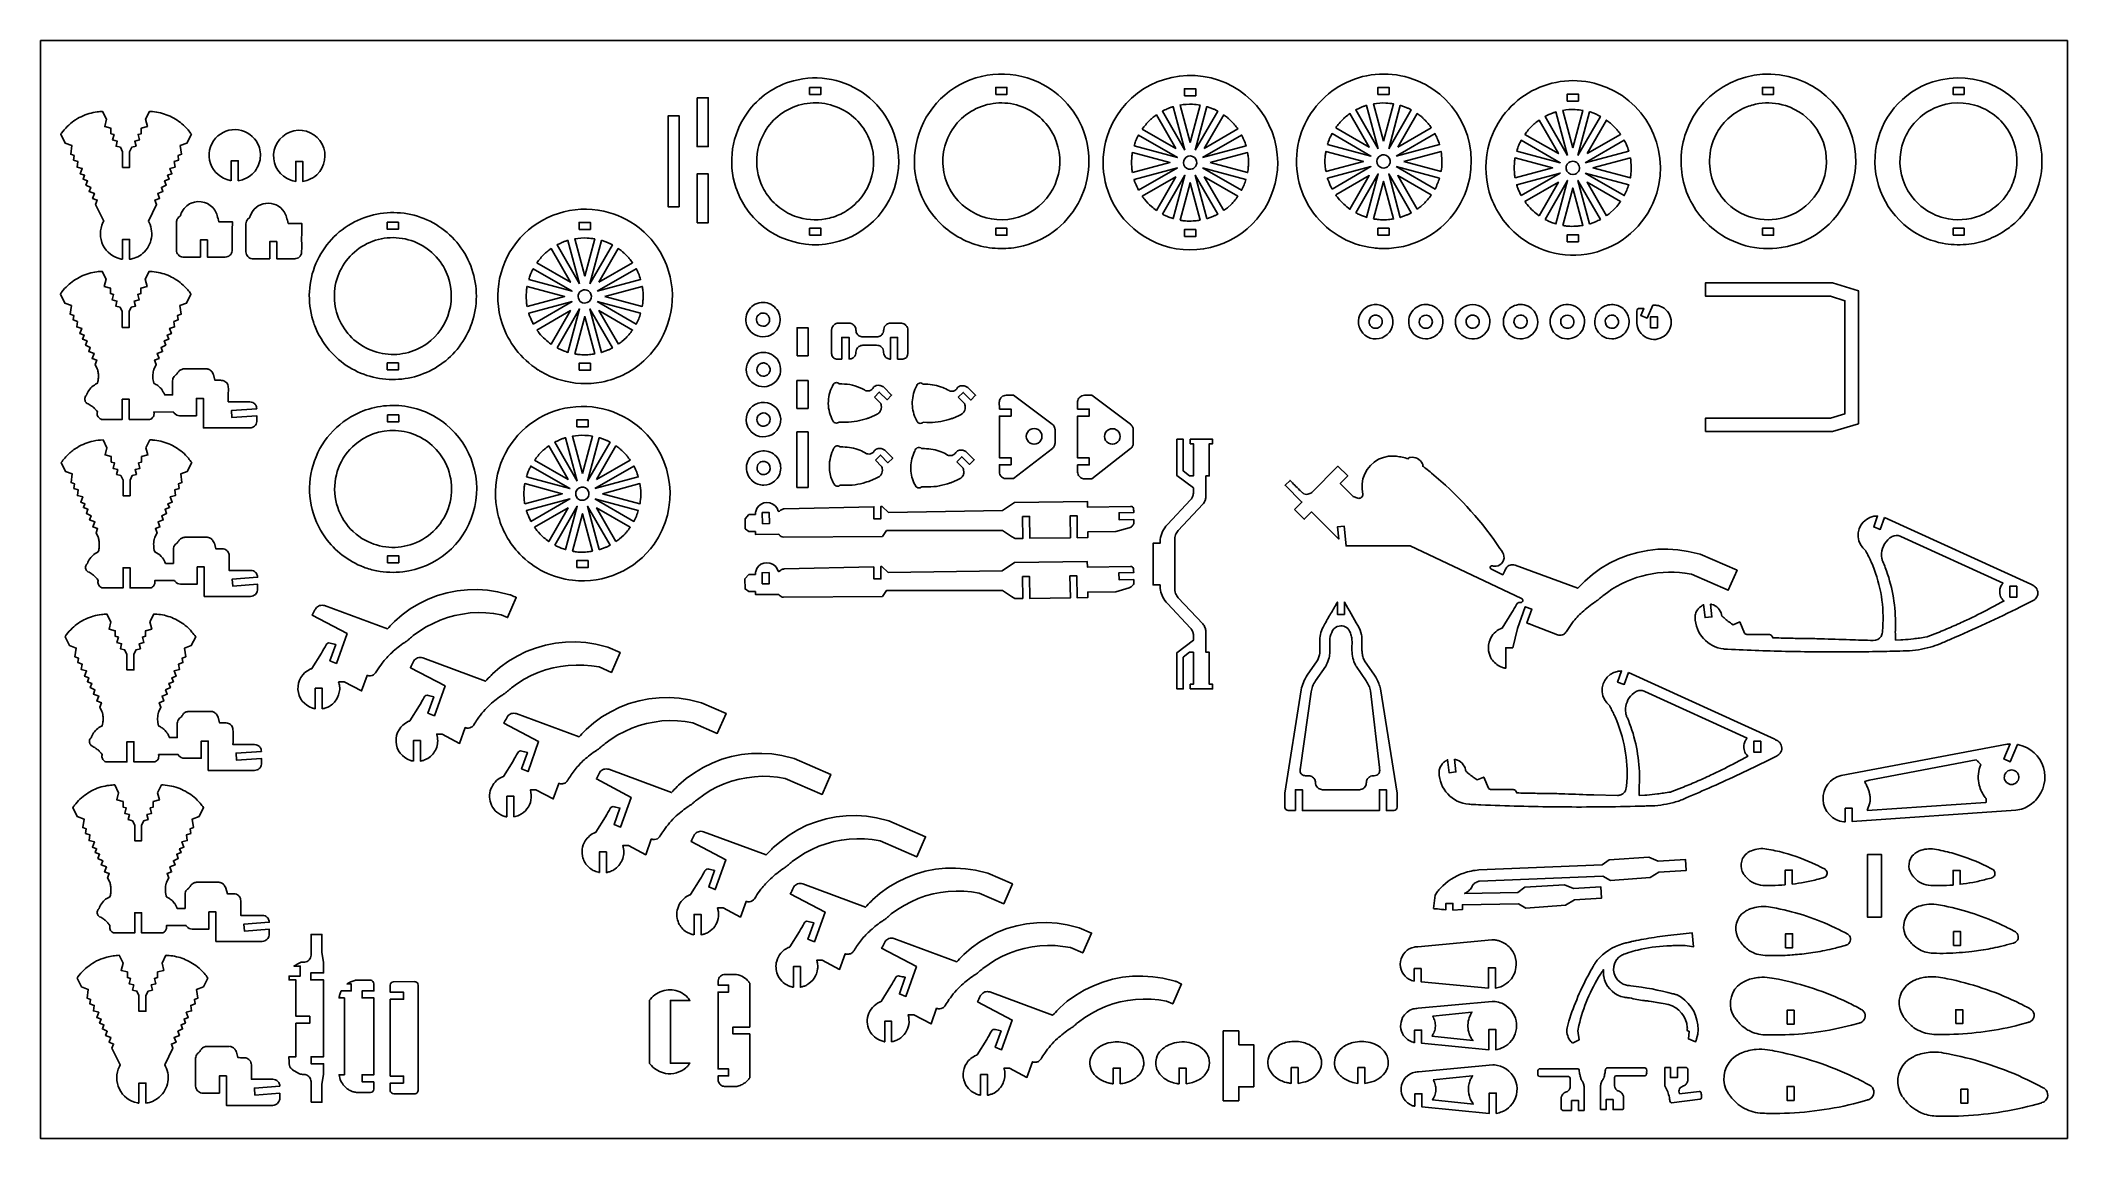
# Model space of a CAD drawing. Extents: x -814 to 926, y -600 to 343.
import ezdxf

# ---------------------------------------------------------------- set-up
doc = ezdxf.new("R2010")
doc.units = 0
doc.header["$MEASUREMENT"] = 0
doc.layers.get('0').update_dxf_attribs({"linetype": 'CONTINUOUS'})
doc.layers.add('SECTIONCUTEDGES', color=18, linetype='CONTINUOUS')

msp = doc.modelspace()

# ---------------------------------------------------------------- linework, layer by layer
msp.add_lwpolyline([(926.1, -600), (-814.1, -600), (-814.1, 343.3), (926.1, 343.3)], close=True)
at = {"layer": 'SECTIONCUTEDGES'}
for points in [[(-43, 187.6, 0.070963), (-26.5, 174.7, 0.069817), (-6.7, 166.7, 0.034745), (3, 165, 0.061427), (21.6, 165.3, 0.222532), (74.7, 200, 0.429696), (47.1, 305.2, 0.275209), (-29.5, 302.6, 0.274744), (-63.7, 233.9, 0.086691), (-57.4, 209, 0.086412)], [(112.3, 194.6, 0.325322), (196.1, 167.1, 0.325497), (248, 238.4, 0.371858), (184, 312.5, 0.371962), (101.3, 260.1, 0.115164), (99.2, 226, 0.115322)], [(339.5, 164.6, 0.112364), (371.8, 172, 0.210055), (411, 217.8, 0.414116), (360.9, 311.3, 0.414311), (267.4, 261.2, 0.221929), (276.5, 198.4, 0.222236), (330.5, 165.1, 0.015157), (334.9, 164.7, 0.014233)], [(622.9, 180.6, 0.206957), (680.4, 165.4, 0.283205), (740.5, 216.1, 0.410681), (693.5, 310.4, 0.410721), (598.6, 264.6, 0.157062), (597.3, 218.7, 0.156826)], [(-209.1, 200.4, 0.331784), (-128.6, 170.8, 0.331988), (-77.3, 239.5, 0.233331), (-105.4, 296.4, 0.233148), (-167.7, 308.7, 0.174605), (-207.5, 281, 0.237892), (-217.2, 217.1, 0.032676), (-213.7, 208.5, 0.03255)], [(452.7, 177.2, 0.254136), (522.5, 161.9, 0.254134), (573.4, 212.2, 0.414116), (523.3, 305.6, 0.414311), (429.9, 255.6, 0.14489), (429.7, 213, 0.144775)], [(793.7, 179.2, 0.096009), (818.7, 169.2, 0.068853), (839.1, 168.1, 0.067711), (857.1, 172.1, 0.064759), (874.1, 181.1, 0.042288), (883, 188.5, 0.076087), (896, 206.2, 0.210202), (900, 263.7, 0.404304), (810.5, 307.8, 0.290152), (761.4, 248.9, 0.289788)], [(-743.7, 155.4), (-743.7, 172.5), (-737.7, 172.5), (-737.7, 155.4, 0.035031), (-733.8, 156.3, 0.079578), (-727.8, 159.3, 0.177317), (-719.3, 171.9, 0.17737), (-720.9, 187), (-721.5, 188.2), (-714.5, 202.5), (-715.9, 206.2), (-711.9, 207.6), (-713.5, 211.9), (-709, 213.5), (-710.3, 217.1), (-706.2, 219.1), (-707.6, 222.7), (-703.8, 224.1), (-705, 227.5), (-701.4, 228.9), (-703.1, 233.4), (-698.6, 234.6), (-699.3, 239.3), (-695.6, 240.6), (-696.1, 244.5), (-693.1, 245.6), (-694.2, 253), (-688.4, 255.2), (-684.6, 262.8, 0.016698), (-687.5, 266.5, 0.043492), (-692.7, 271.7, 0.077496), (-704.5, 278.9, 0.077508), (-718, 282.2, 0.010997), (-719.3, 282.3, -0.003666), (-720.6, 282.3), (-723.9, 275.6), (-722.4, 269.4), (-727.7, 268), (-727.7, 263.2), (-730.4, 262.6), (-729.2, 257.9), (-733.2, 256.8), (-732.1, 252.5), (-735.8, 251.6), (-737.7, 247.8), (-737.7, 234.3), (-743.7, 234.3), (-743.7, 247.8), (-745.6, 251.6), (-749.3, 252.5), (-748.2, 256.8), (-752.2, 257.9), (-751, 262.6), (-753.7, 263.2), (-753.7, 268), (-759, 269.4), (-757.4, 275.6), (-760.8, 282.3, 0.015709), (-765.4, 282, 0.042831), (-772.5, 280.5, 0.082017), (-785.5, 274.2, 0.080336), (-796.1, 263.8, 0.007539), (-796.4, 263.3, -0.002513), (-796.8, 262.8), (-793, 255.2), (-787.2, 253), (-788.2, 245.6), (-785.3, 244.5), (-785.8, 240.6), (-782.1, 239.3), (-782.8, 234.6), (-778.3, 233.4), (-780, 228.9), (-776.3, 227.5), (-777.6, 224.1), (-773.8, 222.7), (-775.1, 219.1), (-771, 217.1), (-772.4, 213.5), (-767.9, 211.9), (-769.4, 207.6), (-765.5, 206.2), (-766.9, 202.5), (-759.8, 188.2), (-760.5, 187, 0.232949), (-760.5, 167.5, 0.232949), (-745, 155.6, 0.011595), (-744.4, 155.5, -0.003865)], [(-190, 210.4, -0.080134), (-196.9, 224.3, -0.146264), (-197.3, 253.2, -0.425215), (-133.5, 287.3, -0.425051), (-101.9, 222.2, -0.087626), (-110.5, 207.3, -0.085811), (-124, 195.9, -0.071707), (-136.9, 190.7, -0.130273), (-162.8, 191.2, -0.084944), (-177.8, 198.4, -0.082952)], [(-32.2, 213.5, -0.428721), (-13.2, 283.6, -0.428259), (56, 261.3, -0.400307), (34.7, 195.4, -0.399853)], [(131.7, 267.2, -0.014778), (134.7, 271, -0.028539), (138.1, 274.7, -0.018438), (140.2, 276.6, -0.011345), (143.9, 279.4), (160.5, 250.6)], [(168.3, 249.1), (149, 282.6, -0.012176), (153.2, 284.6, -0.019565), (155.9, 285.7, -0.009363), (157.1, 286.1, 0.003121), (158.3, 286.4)], [(172.8, 255.7), (164.2, 287.8, -0.057699), (174.9, 288.5, -0.024823), (181.4, 287.8)], [(177.2, 249.1), (187.2, 286.5, 0.006199), (187.5, 286.4, -0.0186), (187.7, 286.4), (192.3, 284.7, -0.018388), (194.5, 283.7, 0.006129), (196.6, 282.6)], [(185, 250.6), (201.7, 279.4, 0.006303), (203.2, 278.3, -0.01891), (204.8, 277.1, -0.017187), (206.6, 275.5, -0.012321), (209, 273.1, -0.018926), (211, 270.9, -0.012469), (213.8, 267.3)], [(297.8, 268.4, -0.014778), (300.8, 272.1, -0.028539), (304.2, 275.8, -0.018438), (306.3, 277.7, -0.011345), (310, 280.6), (326.6, 251.7)], [(334.4, 250.3), (315.1, 283.7, -0.012176), (319.3, 285.7, -0.019565), (322, 286.8, -0.009363), (323.2, 287.2, 0.003121), (324.4, 287.6)], [(338.9, 256.8), (330.3, 288.9, -0.057699), (341, 289.6, -0.024823), (347.5, 288.9)], [(343.3, 250.3), (353.3, 287.6, 0.006199), (353.6, 287.5, -0.0186), (353.8, 287.5), (358.4, 285.8, -0.018388), (360.6, 284.8, 0.006129), (362.7, 283.7)], [(351.1, 251.7), (367.8, 280.5, 0.006303), (369.3, 279.4, -0.01891), (370.9, 278.3, -0.017187), (372.7, 276.6, -0.012321), (375.1, 274.2, -0.018926), (377.1, 272, -0.012469), (379.9, 268.4)], [(496.9, 244.6), (477.6, 278.1, -0.012176), (481.8, 280.1, -0.019565), (484.5, 281.2, -0.009363), (485.7, 281.6, 0.003121), (486.9, 281.9)], [(501.3, 251.2), (492.7, 283.3, -0.057699), (503.5, 284, -0.024823), (510, 283.3)], [(505.8, 244.6), (515.8, 282, 0.006199), (516, 281.9, -0.0186), (516.3, 281.9), (520.9, 280.2, -0.018388), (523, 279.2, 0.006129), (525.1, 278.1)], [(634.3, 203.2, -0.211285), (618.8, 240.6, -0.111358), (624.2, 262.3, -0.08886), (634.5, 276.1, -0.085912), (649.4, 285.7, -0.063127), (661.1, 289.1, -0.114379), (683.9, 287.4, -0.173245), (710.8, 267.2, -0.172762), (718.9, 234.4, -0.286521), (686.3, 192.4, -0.286207)], [(865.4, 201.5, -0.083314), (850.8, 192.8, -0.158081), (820, 190.9, -0.418063), (784, 252.6, -0.417665), (846.3, 287.8, -0.195857), (876.1, 264.5, -0.195502), (881.1, 226.9, -0.076037), (875.2, 212.9, -0.077055)], [(-650.4, 222.9), (-650.4, 240), (-644.4, 240), (-644.4, 222.9, 0.047597), (-639.6, 224.1, 0.100184), (-632.3, 228.6, 0.160083), (-625.7, 240.7, 0.160346), (-627.5, 254.4, 0.250499), (-644.3, 266.6, 0.250445), (-663.8, 259.4, 0.27053), (-668.2, 237.6, 0.270621), (-651.4, 223.1, 0.009062), (-650.9, 223, -0.003021)], [(-595, 222.3), (-595, 239.4), (-589, 239.4), (-589, 222.3, 0.047597), (-584.2, 223.5, 0.100184), (-576.9, 228, 0.760738), (-596.6, 265.7, 0.761228), (-599.1, 223.2, 0.024169), (-597.4, 222.7, 0.017962)], [(124.7, 252.8, -0.012918), (126, 256.7, -0.018758), (127.1, 259.3, -0.010898), (127.8, 260.7, 0.003632), (128.6, 262.1), (162, 242.8)], [(183.5, 242.8), (217, 262.1, -0.026072), (218.9, 258.1, -0.02074), (220.9, 252.8)], [(290.8, 253.9, -0.012918), (292.1, 257.8, -0.018758), (293.2, 260.4, -0.010898), (293.9, 261.8, 0.003632), (294.7, 263.3), (328.1, 244)], [(349.7, 244), (383.1, 263.3, -0.026072), (385, 259.2, -0.02074), (387, 253.9)], [(460.3, 262.7, -0.014778), (463.2, 266.5, -0.028539), (466.7, 270.2, -0.018438), (468.8, 272.1, -0.011345), (472.5, 274.9), (489.1, 246.1)], [(513.6, 246.1), (530.2, 274.9, 0.006303), (531.8, 273.8, -0.01891), (533.3, 272.6, -0.017187), (535.2, 271, -0.012321), (537.6, 268.6, -0.018926), (539.6, 266.3, -0.012469), (542.4, 262.7)], [(123.3, 229.8, 0.006429), (123, 231.5, -0.01929), (122.8, 233.3), (122.5, 238.4), (122.8, 243.4, -0.018896), (123, 245.2, 0.006298), (123.3, 247), (155.5, 238.4)], [(175, 233.1, -0.761731), (168.2, 241.8, -0.761062), (178.5, 237.8, -0.135678), (177.4, 235, -0.135247)], [(190.1, 238.4), (222.2, 247, -0.005477), (222.7, 243.3, -0.027167), (223, 238.6, -0.022163), (222.8, 234.8, -0.016966), (222.2, 229.8)], [(289.4, 230.9, 0.006429), (289.1, 232.6, -0.01929), (288.9, 234.4), (288.6, 239.5), (288.9, 244.6, -0.018896), (289.1, 246.3, 0.006298), (289.4, 248.1), (321.6, 239.5)], [(341.1, 234.2, -0.781821), (334.5, 243.1, -0.781093), (344.5, 238.3, -0.122906), (343.3, 235.9, -0.122447)], [(356.2, 239.5), (388.3, 248.1, -0.035509), (389, 240.2, -0.037792), (388.6, 232.8, -0.007975), (388.5, 231.8, 0.002658), (388.3, 230.9)], [(453.3, 248.3, -0.012918), (454.6, 252.2, -0.018758), (455.7, 254.8, -0.010898), (456.4, 256.2, 0.003632), (457.1, 257.6), (490.6, 238.3)], [(512.1, 238.3), (545.6, 257.6, -0.026072), (547.5, 253.6, -0.020703), (549.4, 248.3)], [(128.6, 214.6, -0.020623), (125.7, 221, -0.019978), (124.8, 223.5, -0.019766), (124.7, 223.7, 0.006588), (124.7, 223.9), (162, 233.9)], [(149, 194.2), (168.3, 227.6), (158.3, 190.3, -0.012234), (154.6, 191.6, -0.017991), (152.1, 192.6, -0.010478), (150.5, 193.4, 0.003492)], [(187.2, 190.3), (177.2, 227.6), (196.6, 194.1, 0.006248), (194.5, 193.1, -0.018746), (192.3, 192.1), (187.7, 190.4, -0.018599), (187.5, 190.3, 0.006199)], [(183.5, 233.9), (220.8, 223.9, -0.023422), (219.2, 219.3, -0.022486), (217, 214.6)], [(294.7, 215.7, -0.020623), (291.8, 222.1, -0.019978), (290.9, 224.6, -0.019766), (290.8, 224.8, 0.006588), (290.8, 225), (328.1, 235)], [(297.8, 210.6), (326.6, 227.3), (310, 198.4, -0.024397), (304.9, 202.6, -0.042082), (299.8, 208, -0.010889), (298.8, 209.3, 0.00363)], [(315.1, 195.3), (334.4, 228.7), (324.4, 191.4, -0.012234), (320.7, 192.7, -0.017991), (318.2, 193.8, -0.010478), (316.6, 194.5, 0.003492)], [(353.3, 191.4), (343.3, 228.7), (362.7, 195.2, 0.006248), (360.6, 194.2, -0.018746), (358.4, 193.2), (353.8, 191.5, -0.018599), (353.6, 191.4, 0.006199)], [(349.7, 235), (386.9, 225, -0.023422), (385.3, 220.4, -0.022807), (383.1, 215.7)], [(367.8, 198.4), (351.1, 227.3), (379.9, 210.6, -0.014529), (376.7, 206.5, -0.022653), (374.4, 204), (370.9, 200.7, -0.018394), (369.3, 199.6, 0.006131)], [(451.9, 225.2, 0.006429), (451.6, 227, -0.01929), (451.3, 228.8), (451.1, 233.9), (451.3, 238.9, -0.018896), (451.6, 240.7, 0.006298), (451.9, 242.5), (484, 233.9)], [(457.1, 210.1, -0.020623), (454.2, 216.5, -0.019978), (453.3, 218.9, -0.019766), (453.3, 219.2, 0.006588), (453.2, 219.4), (490.6, 229.4)], [(503.5, 228.6, -0.385134), (496.3, 231.2, -0.384041), (498.1, 238.6, -0.445044), (506.4, 236.6, -0.443903)], [(512.1, 229.4), (549.4, 219.4, -0.023422), (547.7, 214.7, -0.022807), (545.6, 210.1)], [(518.6, 233.9), (550.8, 242.5, -0.035509), (551.5, 234.6, -0.037792), (551.1, 227.1, -0.007975), (551, 226.2, 0.002658), (550.8, 225.3)], [(131.7, 209.5), (160.5, 226.1), (143.9, 197.3, -0.019294), (139.7, 200.6, -0.045903), (133.7, 206.9, -0.008546), (132.7, 208.1, -0.007227)], [(164.2, 188.9), (172.8, 221.1), (181.4, 188.9, -0.013089), (177, 188.4, -0.036535), (170.3, 188.2, -0.015577), (167.6, 188.4, -0.012352)], [(201.7, 197.3), (185, 226.1), (213.8, 209.5, -0.014529), (210.6, 205.3, -0.022653), (208.3, 202.8), (204.8, 199.6, -0.018394), (203.2, 198.4, 0.006131)], [(330.3, 190), (338.9, 222.2), (347.5, 190, -0.013089), (343.1, 189.5, -0.036535), (336.4, 189.3, -0.015577), (333.7, 189.6, -0.012352)], [(472.5, 192.8, -0.024397), (467.4, 196.9, -0.042082), (462.2, 202.4, -0.010889), (461.2, 203.7, 0.00363), (460.3, 205), (489.1, 221.6)], [(477.6, 189.6), (496.9, 223.1), (486.9, 185.8, -0.012234), (483.1, 187.1, -0.017991), (480.6, 188.1, -0.010478), (479.1, 188.9, 0.003492)], [(492.7, 184.4), (501.3, 216.6), (510, 184.4, -0.013089), (505.6, 183.9, -0.036535), (498.8, 183.7, -0.015577), (496.1, 183.9, -0.012352)], [(515.8, 185.8), (505.8, 223.1), (525.1, 189.6, 0.006248), (523, 188.6, -0.018746), (520.9, 187.6), (516.3, 185.9, -0.018599), (516, 185.8, 0.006199)], [(530.2, 192.8), (513.6, 221.6), (542.4, 205, -0.014529), (539.1, 200.8, -0.022653), (536.9, 198.3), (533.3, 195.1, -0.018394), (531.8, 193.9, 0.006131)], [(-676.9, 157.2), (-676.9, 172), (-670.9, 172), (-670.9, 157.2, -0.001261), (-658.6, 157.2, 0.007568), (-655.5, 157.2, 0.17911), (-651.5, 158.8, 0.186027), (-649.6, 162.6, 0.012625), (-649.6, 162.8, 0.006307), (-649.6, 163.2, 0.00914), (-649.5, 168.1, -0.008036), (-649.4, 187.6), (-661.1, 187.6, 0.003437), (-662.4, 192.9, 0.080686), (-664.5, 197.5, 0.363611), (-684.7, 203.6, 0.187458), (-693.3, 195.1, 0.018465), (-693.6, 194.3, 0.013194), (-694, 193.1, 0.057236), (-694.1, 192.8, -0.140672), (-694.2, 192.5, -0.134911), (-694.5, 192.2, 0.061956), (-695.1, 191.9, 0.116179), (-696.7, 189.9, 0.105792), (-697.4, 187.2), (-697.4, 163.2, 0.17911), (-695.8, 159.1, 0.186027), (-692, 157.2, 0.012625), (-691.8, 157.2, 0.006307), (-691.4, 157.2, 0.008514), (-686.3, 157.2, -0.002207)], [(-617.3, 155.8), (-617.3, 170.5), (-611.3, 170.5), (-611.3, 155.8, -0.001261), (-599, 155.7, 0.007568), (-595.9, 155.8, 0.17911), (-591.9, 157.4, 0.186027), (-590, 161.1, 0.012625), (-590, 161.3, 0.006307), (-590, 161.7, 0.00914), (-589.9, 166.6, -0.008036), (-589.8, 186.2), (-601.5, 186.2, 0.002778), (-602.9, 191.5, 0.080686), (-604.9, 196.1, 0.286261), (-620.7, 203.4, 0.286452), (-634.2, 192.4, 0.036637), (-634.5, 191.3, -0.114416), (-634.6, 191, -0.116624), (-634.9, 190.8, 0.081245), (-636.1, 190, 0.097719), (-637.3, 188.1, 0.089338), (-637.8, 185.8), (-637.8, 161.7, 0.17911), (-636.2, 157.7, 0.186027), (-632.4, 155.8, 0.012625), (-632.2, 155.8, 0.006307), (-631.8, 155.8, 0.008514), (-626.7, 155.7, -0.002207)], [(-578.7, 98.1, 0.083187), (-566.2, 77.3, 0.15872), (-528.6, 54.1, 0.155063), (-485.2, 57.1, 0.155089), (-451.6, 84.6, 0.166511), (-440.2, 129.6, 0.16632), (-458.8, 172.2, 0.164857), (-499.1, 194.4, 0.165101), (-544.7, 187.4, 0.174897), (-577.7, 151.7, 0.174968), (-580.3, 103, 0.009023), (-579.5, 100.4, 0.010489)], [(-385.7, 59.6, 0.063566), (-367.9, 51.7, 0.120276), (-332.4, 49.9, 0.147825), (-294.1, 70, 0.278823), (-274.9, 145.2, 0.15407), (-300.3, 182.4, 0.113627), (-330.6, 196.7, 0.268788), (-402.3, 173.7, 0.26905), (-417.8, 100.1, 0.085445), (-406, 77.9, 0.083649), (-387.2, 60.5, 0.004404), (-386.4, 60, 0.004421)], [(-553.3, 95.7, -0.439479), (-536.1, 167.6, -0.439058), (-465.9, 144.4, -0.174074), (-463.2, 110.7, -0.173675), (-482.6, 82.8, -0.202252), (-520.6, 74.4, -0.201817)], [(-388, 152.4, -0.014778), (-385, 156.1, -0.028539), (-381.6, 159.8, -0.018438), (-379.5, 161.7, -0.011345), (-375.8, 164.6), (-359.2, 135.7)], [(-351.4, 134.3), (-370.7, 167.7, -0.012176), (-366.5, 169.7, -0.019565), (-363.8, 170.8, -0.009363), (-362.6, 171.2, 0.003121), (-361.4, 171.6)], [(-346.9, 140.8), (-355.5, 172.9, -0.057699), (-344.8, 173.6, -0.024823), (-338.3, 172.9)], [(-342.5, 134.3), (-332.5, 171.6, 0.006199), (-332.2, 171.5, -0.0186), (-332, 171.5), (-327.4, 169.8, -0.018388), (-325.2, 168.8, 0.006129), (-323.1, 167.7)], [(-334.7, 135.7), (-318.1, 164.5, 0.006303), (-316.5, 163.4, -0.01891), (-315, 162.2, -0.017187), (-313.1, 160.6, -0.012321), (-310.7, 158.2, -0.018926), (-308.7, 156, -0.012469), (-305.9, 152.4)], [(-716.8, 24.2), (-700, 24.1, -0.159762), (-699.8, 24, 0.066488), (-699.3, 23.2, 0.224273), (-694.7, 21, -0.000395), (-680.3, 21), (-680.3, 35.8), (-674.3, 35.8), (-674.3, 10.5), (-634.5, 10.5, 0.17911), (-630.4, 12.1, 0.186027), (-628.5, 15.9, 0.031019), (-628.5, 17.6, -0.005772), (-628.5, 20.9), (-649.8, 19.3), (-650.3, 25.4), (-628.5, 27, 0.052573), (-628.8, 28.7, 0.128734), (-630.2, 31.1, 0.098804), (-632, 32.3, 0.090544), (-634.4, 32.9), (-652.9, 32.9, -0.002036), (-652.9, 41, 0.007854), (-652.9, 45.4, 0.165437), (-654.3, 49.2, 0.175912), (-657.6, 51.2, 0.045646), (-659.7, 51.4, 0.003185), (-664.4, 51.5), (-665.6, 56.3, 0.035592), (-665.8, 56.7, 0.008238), (-666.8, 58.3, 0.105793), (-668.7, 60.3, 0.114267), (-671.2, 61.2, 0.016414), (-671.4, 61.2, 0.008238), (-672, 61.2), (-690.9, 61.2, 0.110419), (-693.6, 60.5, 0.110418), (-695.7, 58.8, 0.022316), (-697.2, 56.8, -0.059806), (-697.6, 56.3, -0.058444), (-698, 56, 0.099091), (-699.5, 54.6, 0.081372), (-700.4, 53, 0.073068), (-700.7, 51, 0.009886), (-700.7, 48.6, -0.001648), (-700.7, 38.9), (-707.5, 38.9, 0.019577), (-708.7, 41.3, 0.043762), (-710, 43.5, 0.056859), (-712.7, 46.2, 0.05369), (-716, 48.4, 0.039391), (-716.7, 48.7, -0.141623), (-716.8, 48.8), (-717.2, 50.4, -0.054644), (-717.7, 55.2, -0.056928), (-717.1, 59.8, -0.006856), (-716.8, 61, -0.024199), (-716.7, 61.3), (-714.8, 65.1), (-716.2, 68.8), (-712.3, 70.2), (-713.9, 74.5), (-709.4, 76.1), (-710.7, 79.7), (-706.6, 81.7), (-707.9, 85.3), (-704.1, 86.7), (-705.4, 90.2), (-701.8, 91.5), (-703.4, 96), (-699, 97.2), (-699.6, 101.9), (-696, 103.3), (-696.5, 107.1), (-693.5, 108.2), (-694.5, 115.6), (-688.8, 117.8), (-685, 125.5, 0.016698), (-687.8, 129.1, 0.043491), (-693, 134.3, 0.077496), (-704.8, 141.6, 0.077508), (-718.3, 144.8, 0.010997), (-719.6, 144.9, -0.003666), (-721, 145), (-724.3, 138.2), (-722.7, 132), (-728, 130.6), (-728, 125.9), (-730.7, 125.2), (-729.5, 120.5), (-733.6, 119.4), (-732.5, 115.1), (-736.2, 114.2), (-738, 110.4), (-738, 96.9), (-744, 96.9), (-744, 110.4), (-745.9, 114.2), (-749.6, 115.1), (-748.5, 119.4), (-752.6, 120.5), (-751.4, 125.2), (-754.1, 125.9), (-754.1, 130.6), (-759.4, 132), (-757.8, 138.2), (-761.1, 145, 0.015709), (-765.8, 144.6, 0.042831), (-772.8, 143.1, 0.078645), (-785.5, 137.1, 0.078653), (-795.7, 127.4, 0.010048), (-796.4, 126.4, -0.003349), (-797.1, 125.5), (-793.3, 117.8), (-787.6, 115.6), (-788.6, 108.2), (-785.6, 107.1), (-786.1, 103.3), (-782.5, 101.9), (-783.1, 97.2), (-778.7, 96), (-780.3, 91.5), (-776.7, 90.2), (-778, 86.7), (-774.2, 85.3), (-775.5, 81.7), (-771.4, 79.7), (-772.7, 76.1), (-768.2, 74.5), (-769.8, 70.2), (-765.9, 68.8), (-767.2, 65.1), (-765.4, 61.3, -0.036497), (-765, 60.1, -0.035573), (-764.5, 56.7, -0.036385), (-764.5, 53.5, -0.0364), (-764.9, 50.4), (-765.3, 48.8), (-766.8, 48, 0.075892), (-770.9, 44.8, 0.075892), (-773.9, 40.5, 0.038064), (-774.3, 39.4, -0.074201), (-774.6, 38.9, -0.053422), (-774.8, 38.6, 0.096755), (-775.7, 37.3, 0.145353), (-776.1, 34.6, 0.145421), (-774.9, 32.2, 0.10301), (-774.1, 31.6, -0.049055), (-770.6, 29.6, -0.034046), (-768.2, 27.6, -0.034058), (-766.2, 25.4), (-765.3, 24.2, -0.13896), (-765.3, 24, 0.06537), (-765.5, 23.2, 0.165435), (-764.7, 20, 0.165462), (-762.2, 17.9, 0.012695), (-761.8, 17.8, 0.03751), (-761.7, 17.8), (-744, 17.8), (-744, 35.1), (-738, 35.1), (-738, 17.8), (-720.4, 17.8, 0.089286), (-719.4, 18.1, 0.087241), (-717.9, 19.4, 0.127053), (-716.8, 21.5, 0.114164), (-716.8, 24.2), (-700, 24.1)], [(-395, 137.9, -0.012918), (-393.7, 141.8, -0.018758), (-392.6, 144.4, -0.010898), (-391.9, 145.8, 0.003632), (-391.1, 147.3), (-357.7, 127.9)], [(-336.2, 127.9), (-302.7, 147.3, -0.026072), (-300.8, 143.2, -0.02074), (-298.9, 137.9)], [(-396.4, 114.9, 0.006429), (-396.7, 116.6, -0.01929), (-396.9, 118.4), (-397.2, 123.5), (-396.9, 128.6, -0.018896), (-396.7, 130.3, 0.006298), (-396.4, 132.1), (-364.2, 123.5)], [(-344.7, 118.2, -0.520017), (-352.6, 123.2, -0.519794), (-345.2, 128.9, -0.315968), (-341.2, 123.7, -0.315775)], [(-329.6, 123.5), (-297.5, 132.1, -0.005477), (-297, 128.4, -0.027167), (-296.7, 123.8, -0.022163), (-296.9, 119.9, -0.016966), (-297.5, 114.9)], [(-391.1, 99.7, -0.020623), (-394, 106.1, -0.019978), (-394.9, 108.6, -0.019766), (-395, 108.8, 0.006588), (-395, 109), (-357.7, 119)], [(-388, 94.6), (-359.2, 111.3), (-375.8, 82.4, -0.024397), (-380.9, 86.6, -0.042082), (-386.1, 92, -0.010889), (-387, 93.3, 0.00363)], [(-370.7, 79.3), (-351.4, 112.7), (-361.4, 75.4, -0.012234), (-365.1, 76.7, -0.017991), (-367.6, 77.8, -0.010478), (-369.2, 78.5, 0.003492)], [(-355.5, 74), (-346.9, 106.2), (-338.3, 74, -0.013089), (-342.7, 73.5, -0.036535), (-349.4, 73.3, -0.015577), (-352.1, 73.6, -0.012352)], [(-332.5, 75.4), (-342.5, 112.7), (-323.1, 79.2, 0.006248), (-325.2, 78.2, -0.018746), (-327.4, 77.2), (-332, 75.5, -0.018599), (-332.2, 75.4, 0.006199)], [(-336.2, 119), (-298.9, 109, -0.023422), (-300.5, 104.3, -0.022807), (-302.7, 99.7)], [(-318, 82.4), (-334.7, 111.3), (-305.9, 94.6, -0.014529), (-309.1, 90.5, -0.022653), (-311.4, 88), (-315, 84.7, -0.018394), (-316.5, 83.6, 0.006131)], [(-204.3, 93.1, 0.155406), (-196.4, 89, 0.152514), (-187.4, 90.2, 0.115137), (-182.4, 94.2, 0.20973), (-179.3, 105.8, 0.510659), (-200.5, 116.7, 0.510196)], [(-198.7, 100.6, -0.493086), (-195.3, 109, -0.496276), (-188.2, 103.5, -0.270598), (-191, 98.6, -0.267947), (-196.8, 98.7, -0.063066), (-197.9, 99.5, -0.063066)], [(322.8, 90.3, 0.865068), (344.4, 110, 0.86425), (318.1, 97.3, 0.072818), (319.9, 93.5, 0.072347)], [(330.5, 96.3, -0.127868), (327.9, 98, -0.137935), (326.6, 100.6, -0.320239), (329.4, 106.7, -0.324958), (336, 105.9, -0.217691), (337.8, 101.6, -0.220677), (335.8, 97.4, -0.140127), (332.8, 96.1, -0.112138)], [(366.4, 89.9, 0.318391), (383.4, 89.5, 0.317954), (389.5, 105.4, 0.517503), (367, 114, 0.517001)], [(373.8, 96.2, -0.15519), (370.7, 98.3, -0.312546), (370.4, 104.7, -0.392669), (377.7, 106.8, -0.389755), (380.4, 99.5, -0.204093), (377.4, 96.5, -0.136251), (374.1, 96.2, -0.015884), (373.9, 96.2, -0.015468)], [(406, 90.3, 0.74091), (429.6, 106, 0.740811), (401.3, 106.1, 0.14889), (401.2, 97.5, 0.148825)], [(411.8, 97.4, -0.389326), (410.8, 105, -0.393682), (418.3, 106.6, -0.425563), (420.1, 98.7, -0.30245), (414.2, 96.2, -0.064927), (412.9, 96.6, -0.063676)], [(447.1, 90.3, 0.331799), (464.8, 89.5, 0.331521), (470.6, 106.1, 0.502041), (448.3, 114, 0.501728)], [(451.2, 99.8, -0.275396), (452.2, 105.4, -0.267762), (457.7, 107.3, -0.183622), (461, 105.3, -0.175376), (462.2, 101.4, -0.249087), (459.6, 97, -0.472136)], [(488.5, 89.5, 0.63423), (511.4, 103.2, 0.633992), (486.3, 112.2, 0.223996), (482, 100.3, 0.223818)], [(494.8, 96.4, -0.160814), (492, 98.6, -0.156528), (491, 102, -0.261047), (493.8, 106.6, -0.251161), (499.4, 106.7, -0.13635), (501.5, 104.8, -0.240204), (501.9, 99.5, -0.195756), (499, 96.5, -0.192418)], [(526.1, 89.9, 0.166963), (534.9, 87, 0.218695), (546.4, 92.3, 0.177291), (549.7, 101.6, 0.171132), (546.4, 111.1, 0.189397), (537.3, 116.3, 0.183559), (526.7, 114, 0.164151), (521.1, 106.8, 0.158029), (520.9, 97.3, 0.081931), (522.8, 93.4, 0.075339)], [(533, 96.4, -0.355945), (529.3, 102.6, -0.188687), (531.4, 106.1, -0.315158), (537.9, 106.6, -0.316961), (540.5, 100.6, -0.219082), (537.8, 96.8, -0.217765)], [(570.1, 116), (565.2, 104.8), (559.7, 107.2), (562.3, 113.1), (558, 113.1, 0.146455), (557.2, 112.7, 0.196282), (556.4, 110.9), (556.4, 100.5, 0.597776), (579.9, 89.4, 0.597766), (576.2, 115.1, 0.052723), (573.5, 115.8, 0.044487)], [(-126.2, 69.6), (-126.2, 88.3), (-120, 88.3), (-120, 69.6, 0.052408), (-118.3, 69.9, 0.128325), (-115.8, 71.3, 0.197605), (-114.1, 75.5, -0.097222), (-113.6, 77.8, -0.148336), (-111.5, 80.4, -0.139985), (-108.1, 81.5), (-96.3, 81.5, -0.145828), (-92.8, 80.4, -0.209993), (-90.3, 76.3, -0.026239), (-90.3, 75.2, 0.09194), (-89.8, 73.3, 0.131652), (-88, 70.8, 0.131653), (-85.1, 69.6, 0.024549), (-84.7, 69.6, -0.008181), (-84.3, 69.6), (-84.3, 88.3), (-78.3, 88.3), (-78.3, 69.6, -0.00462), (-74.5, 69.5, 0.14671), (-71.6, 70.4, 0.128813), (-70.1, 72, 0.116385), (-69.5, 74.3), (-69.5, 94.6, 0.17911), (-71.1, 98.6, 0.186027), (-74.9, 100.5, 0.012625), (-75.1, 100.5, 0.006307), (-75.5, 100.5), (-84.3, 100.5, 0.145828), (-87.8, 99.4, 0.209993), (-90.2, 95.3, 0.026239), (-90.3, 94.3, -0.09194), (-90.8, 92.3, -0.148336), (-92.9, 89.7, -0.139985), (-96.3, 88.6), (-108.1, 88.6, -0.145828), (-111.6, 89.7, -0.209993), (-114, 93.8, -0.026239), (-114.1, 94.9, 0.09194), (-114.5, 96.8, 0.148336), (-116.6, 99.4, 0.139985), (-120, 100.5), (-129, 100.5, 0.17911), (-133, 98.9, 0.186027), (-134.9, 95.2, 0.012625), (-135, 95, 0.006307), (-135, 94.6), (-135, 74.3, 0.17911), (-133.7, 71.1, 0.185411), (-130.7, 69.6, 0.029365), (-129.8, 69.5, -0.004893)], [(-203.4, 49.7, 0.32468), (-186.2, 47.8, 0.324261), (-179, 63.6, 0.315456), (-191.3, 75.2, 0.314906), (-206.4, 67.6, 0.16802), (-208, 58.1, 0.16772)], [(-197.8, 57, -0.342692), (-198.1, 63.8, -0.167354), (-194.9, 66.1, -0.066194), (-193.7, 66.3, -0.053141), (-192.3, 66.2, -0.194534), (-188.9, 63.9, -0.255691), (-188.2, 58.4, -0.265791), (-192.6, 55, -0.258961)], [(-98.2, 37), (-94, 41.3), (-87.4, 34.7), (-83.4, 38.7), (-90.2, 45.6, 0.061834), (-91.2, 46.2, 0.071753), (-93.9, 47, 0.070796), (-96, 47, 0.180454), (-98.9, 45.4, 0.028701), (-99.6, 44.4, -0.064537), (-100.3, 43.6, -0.217452), (-104.8, 42.3, -0.017845), (-105.3, 42.4, -0.040508), (-105.5, 42.4, -0.048621), (-106.1, 42.7, 0.025713), (-108.5, 44.1, 0.05669), (-117.1, 47.2, 0.056735), (-126.1, 48.3), (-128.5, 48.3, -0.12534), (-128.7, 48.4, 0.109514), (-129.5, 49.1, 0.209609), (-132.2, 49.1, 0.125437), (-133.2, 48.3, 0.040174), (-133.4, 48, 0.008606), (-134.3, 46.4, 0.123368), (-137.8, 31.5, 0.12115), (-133.8, 16.5, 0.018916), (-133.4, 15.8, 0.113433), (-132.7, 15.1, 0.1368), (-130.9, 14.6, 0.136799), (-129, 15.1, 0.077822), (-128.7, 15.4, -0.14103), (-128.5, 15.5), (-125.3, 15.4, 0.039745), (-115.5, 15.9, 0.041404), (-106.4, 18, 0.004978), (-104.4, 18.6, 0.009757), (-103.3, 19), (-97.6, 21.4, 0.025645), (-95.4, 22.6, 0.123538), (-93.2, 24.8, 0.094777), (-92.3, 27.2, 0.094759), (-92.4, 29.7, 0.002266), (-92.7, 31.3, 0.072469), (-92.9, 31.7)], [(-26.2, 36.8), (-21.9, 41), (-15.4, 34.4), (-11.3, 38.5), (-18.1, 45.3, 0.061834), (-19.1, 45.9, 0.071753), (-21.8, 46.7, 0.070796), (-23.9, 46.7, 0.180454), (-26.8, 45.1, 0.028701), (-27.5, 44.2, -0.064537), (-28.2, 43.3, -0.217452), (-32.7, 42, -0.101565), (-34.1, 42.5, 0.041153), (-39.6, 45.2, 0.046108), (-46.7, 47.3, 0.046145), (-54.1, 48.1), (-56.4, 48, -0.125395), (-56.7, 48.2, 0.143049), (-57.8, 49, 0.126432), (-59.4, 49, 0.126548), (-60.9, 48.3, 0.084828), (-61.4, 47.7, 0.021693), (-62.7, 45.1, 0.112451), (-65.7, 31, 0.11463), (-62.2, 17.2, 0.017441), (-61.3, 15.6, 0.121465), (-60.6, 14.9, 0.1368), (-58.8, 14.4, 0.136799), (-56.9, 14.9, 0.077822), (-56.7, 15.1, -0.14103), (-56.4, 15.3), (-53.2, 15.1, 0.039745), (-43.6, 15.7, 0.039745), (-34.3, 17.7, 0.006634), (-32.5, 18.3, 0.009757), (-31.3, 18.7), (-25.5, 21.2, 0.025645), (-23.3, 22.4, 0.123538), (-21.1, 24.6, 0.094777), (-20.3, 26.9, 0.090384), (-20.3, 29.5, 0.012931), (-20.7, 31.1, 0.06611), (-20.8, 31.4)], [(9.1, 26.7), (19.1, 26.7), (19.1, 20.7), (9.1, 20.7), (9.1, -15.2), (19.1, -15.2), (19.1, -21.2), (9.1, -21.2, 0.001297), (9.1, -27.3, 0.098998), (9.5, -29.5, 0.147443), (11.7, -32.1, 0.140954), (15, -33.1), (21.3, -33.1), (54.6, -7.2, 0.106822), (56.2, -5.1, 0.106822), (56.9, -2.5), (56.9, 9, 0.109057), (56.2, 11.6, 0.109056), (54.5, 13.7), (21.3, 38.6), (15, 38.6, 0.17911), (11, 37, 0.186027), (9.1, 33.2, 0.027942), (9, 31.9, -0.002697)], [(76.2, 26.6), (86.3, 26.6), (86.3, 20.6), (76.2, 20.6), (76.2, -15.3), (86.3, -15.3), (86.3, -21.3), (76.2, -21.3, 0.001297), (76.2, -27.4, 0.098998), (76.7, -29.6, 0.147443), (78.8, -32.2, 0.140954), (82.2, -33.2), (88.5, -33.2), (121.7, -7.3, 0.106822), (123.4, -5.2, 0.106822), (124, -2.6), (124, 8.8, 0.109057), (123.4, 11.5, 0.109056), (121.6, 13.6), (88.5, 38.5), (82.2, 38.5, 0.17911), (78.1, 36.9, 0.186027), (76.2, 33.1, 0.027942), (76.2, 31.8, -0.002697)], [(-569.6, -83.8, 0.073328), (-555.1, -98.7, 0.072163), (-536.7, -109.1, 0.043335), (-525.4, -112.3, 0.077023), (-503.1, -113.1, 0.300807), (-442.6, -62.2, 0.30038), (-465.8, 13.4, 0.14707), (-503.9, 29.4, 0.147132), (-544.4, 21.8, 0.217851), (-581.2, -25.3, 0.218138)], [(-402.7, -97.9, 0.086412), (-381.9, -113.1, 0.086691), (-357.3, -120.4, 0.274319), (-287.4, -89.3, 0.379188), (-298.3, 9.5, 0.257222), (-368.7, 26.2, 0.257249), (-420.4, -24.3, 0.132982), (-421.5, -63.5, 0.132968)], [(-203.9, 7.2, 0.908245), (-181.2, 25.9, 0.907727), (-207.1, 11.9, 0.048368), (-205.7, 9.4, 0.048083)], [(-199.1, 17.4, -0.32992), (-195.4, 23, -0.330155), (-188.9, 21.1, -0.311912), (-188.7, 14.7, -0.306946), (-194.6, 12.1, -0.144672), (-197.4, 13.5, -0.191691)], [(-716.1, -120.6), (-699.3, -120.6, -0.159762), (-699.1, -120.7, 0.066488), (-698.6, -121.5, 0.224273), (-694, -123.7, -0.000395), (-679.6, -123.7), (-679.6, -108.9), (-673.6, -108.9), (-673.6, -134.2), (-633.8, -134.2, 0.17911), (-629.7, -132.6, 0.186027), (-627.8, -128.9, 0.031019), (-627.8, -127.1, -0.005772), (-627.8, -123.8), (-649.1, -125.4), (-649.6, -119.4), (-627.8, -117.8, 0.052573), (-628.1, -116, 0.128734), (-629.5, -113.6, 0.098804), (-631.3, -112.4, 0.090544), (-633.7, -111.9), (-652.2, -111.9, -0.002036), (-652.2, -103.7, 0.007854), (-652.2, -99.3, 0.165437), (-653.6, -95.5, 0.175912), (-656.9, -93.5, 0.045646), (-659, -93.3, 0.003185), (-663.7, -93.3), (-664.9, -88.4, 0.035592), (-665.1, -88.1, 0.008238), (-666.1, -86.5, 0.105793), (-668, -84.5, 0.114267), (-670.5, -83.6, 0.016414), (-670.7, -83.5, 0.008238), (-671.2, -83.5), (-690.2, -83.5, 0.110419), (-692.9, -84.2, 0.110418), (-695, -85.9, 0.022316), (-696.5, -88, -0.059806), (-696.8, -88.4, -0.058444), (-697.3, -88.7, 0.099091), (-698.8, -90.1, 0.081372), (-699.6, -91.7, 0.073068), (-700, -93.7, 0.009886), (-700, -96.1, -0.001648), (-700, -105.9), (-706.8, -105.9, 0.068897), (-709.4, -101.2, 0.102144), (-714.5, -96.7), (-716.1, -95.9), (-716.5, -94.4, -0.059229), (-717, -89.3, -0.056927), (-716.2, -84.2, -0.006856), (-716, -83.6, -0.021913), (-716, -83.4), (-714.1, -79.7), (-715.5, -76), (-711.6, -74.5), (-713.2, -70.3), (-708.7, -68.6), (-710, -65), (-705.9, -63), (-707.2, -59.4), (-703.4, -58), (-704.7, -54.6), (-701.1, -53.2), (-702.7, -48.7), (-698.3, -47.6), (-698.9, -42.8), (-695.2, -41.5), (-695.8, -37.6), (-692.8, -36.5), (-693.8, -29.1), (-688.1, -27), (-684.3, -19.3, 0.016698), (-687.1, -15.6, 0.043491), (-692.3, -10.4, 0.077496), (-704.1, -3.2, 0.077508), (-717.6, 0.1, 0.010997), (-718.9, 0.2, -0.003666), (-720.2, 0.2), (-723.6, -6.5), (-722, -12.7), (-727.3, -14.1), (-727.3, -18.9), (-730, -19.6), (-728.8, -24.3), (-732.9, -25.3), (-731.8, -29.6), (-735.5, -30.5), (-737.3, -34.3), (-737.3, -47.8), (-743.3, -47.8), (-743.3, -34.3), (-745.2, -30.5), (-748.9, -29.6), (-747.8, -25.3), (-751.8, -24.3), (-750.6, -19.6), (-753.4, -18.9), (-753.4, -14.1), (-758.7, -12.7), (-757.1, -6.5), (-760.4, 0.2, 0.041478), (-768.8, -0.8, 0.08461), (-782.5, -6.2, 0.053235), (-789.9, -11.8, 0.050197), (-796.4, -19.3), (-792.6, -27), (-786.9, -29.1), (-787.9, -36.5), (-784.9, -37.6), (-785.4, -41.5), (-781.8, -42.8), (-782.4, -47.6), (-777.9, -48.7), (-779.6, -53.2), (-776, -54.6), (-777.3, -58), (-773.5, -59.4), (-774.8, -63), (-770.7, -65), (-772, -68.6), (-767.5, -70.3), (-769.1, -74.5), (-765.2, -76), (-766.5, -79.7), (-764.7, -83.4, -0.036497), (-764.3, -84.6, -0.035573), (-763.8, -88.1, -0.036385), (-763.7, -91.2, -0.0364), (-764.2, -94.4), (-764.6, -95.9), (-766.1, -96.7, 0.075892), (-770.2, -99.9, 0.075892), (-773.2, -104.2, 0.038064), (-773.6, -105.3, -0.074201), (-773.9, -105.9, -0.053422), (-774.1, -106.2, 0.096755), (-775, -107.5, 0.145353), (-775.4, -110.1, 0.145421), (-774.2, -112.5, 0.10301), (-773.4, -113.1, -0.049055), (-769.9, -115.2, -0.034046), (-767.5, -117.1, -0.034058), (-765.5, -119.3), (-764.6, -120.6, -0.13896), (-764.6, -120.8, 0.06537), (-764.8, -121.6, 0.165435), (-764, -124.7, 0.165462), (-761.5, -126.8, 0.012695), (-761.1, -126.9, 0.03751), (-761, -126.9), (-743.3, -126.9), (-743.3, -109.6), (-737.3, -109.6), (-737.3, -126.9), (-719.7, -126.9, 0.089286), (-718.7, -126.6, 0.087241), (-717.2, -125.4, 0.127053), (-716.1, -123.2, 0.114164), (-716.1, -120.6), (-699.3, -120.6)], [(-535.4, -86, -0.255596), (-561.5, -45.5, -0.255597), (-541.5, -1.7, -0.199106), (-504.3, 7.8, -0.198719), (-471.2, -11.9, -0.237123), (-463.3, -56.2, -0.236962), (-494.2, -89.1, -0.106383), (-515.1, -92, -0.106542)], [(-353.4, -35.3), (-372.7, -1.8, -0.012176), (-368.5, 0.2, -0.019565), (-365.8, 1.3, -0.009363), (-364.6, 1.7, 0.003121), (-363.4, 2)], [(-348.9, -28.7), (-357.5, 3.4, -0.057699), (-346.8, 4.1, -0.024823), (-340.3, 3.4)], [(-344.5, -35.3), (-334.5, 2.1, 0.006199), (-334.2, 2, -0.0186), (-334, 2), (-329.4, 0.3, -0.018388), (-327.2, -0.7, 0.006129), (-325.1, -1.8)], [(172.9, -213.7), (192.1, -213.7), (192.1, -209.8), (189.2, -209.8), (189.2, -182.2), (186.4, -182.2, -0.001598), (186.4, -167.9, 0.00959), (186.4, -164.4, 0.08671), (185.6, -160.9, 0.086806), (183.8, -157.9), (162.6, -135.5, -0.09411), (160.4, -131.7, -0.083078), (159.6, -126.8, -0.000752), (159.6, -106.5, -0.000752), (159.6, -86.2, -0.083078), (160.4, -81.3, -0.09411), (162.6, -77.5), (183.8, -55.1, 0.086806), (185.6, -52.1, 0.08671), (186.4, -48.6, 0.00959), (186.4, -45, -0.001598), (186.4, -30.7), (189.2, -30.7), (189.2, -3.1), (192.1, -3.1), (192.1, 0.7), (172.9, 0.7), (172.9, -3.1), (175.7, -3.1), (175.7, -30.7), (172.4, -30.7), (166.9, -26.5), (166.9, 0.7), (161.5, 0.7), (161.5, -30.4), (175.7, -41.1), (175.7, -44.9, -0.071048), (175.2, -48, -0.078973), (173.9, -50.5, -0.015763), (173.7, -50.8, -0.007881), (173.1, -51.4), (153.3, -72.5, 0.07388), (149.2, -78.6, 0.076866), (147.2, -85.3, 0.023417), (147.1, -86.4, 0.011266), (147, -88.6), (141.1, -88.6), (141.1, -124.4), (147, -124.4, 0.011483), (147.1, -126.3, 0.037161), (147.4, -128.9, 0.069854), (149.5, -135, 0.066871), (153.3, -140.5), (173.1, -161.5, -0.071048), (174.9, -164.2, -0.08294), (175.7, -166.9, -0.011822), (175.7, -167.4, -0.007881), (175.7, -168.1), (175.7, -171.9), (161.5, -182.6), (161.5, -213.7), (166.9, -213.7), (166.9, -186.5), (172.4, -182.2), (175.7, -182.2), (175.7, -209.8), (172.9, -209.8)], [(-390, -17.2, -0.014778), (-387, -13.4, -0.028539), (-383.6, -9.7, -0.018438), (-381.5, -7.8, -0.011345), (-377.8, -5), (-361.2, -33.8)], [(-336.7, -33.8), (-320.1, -5, 0.006303), (-318.5, -6.1, -0.01891), (-317, -7.3, -0.017187), (-315.1, -8.9, -0.012321), (-312.7, -11.3, -0.018926), (-310.7, -13.6, -0.012469), (-307.9, -17.2)], [(-198.4, -37.8, 0.094401), (-193.2, -38.7, 0.170768), (-184, -35.3, 0.464229), (-183.7, -12.8, 0.464136), (-206, -16.3, 0.259519), (-206.5, -30.5, 0.186569)], [(-97.4, -17.2), (-93.1, -12.9), (-86.6, -19.5), (-82.5, -15.5), (-89.3, -8.6, 0.061834), (-90.3, -8, 0.071753), (-93, -7.2, 0.070796), (-95.1, -7.3, 0.180454), (-98, -8.9, 0.028701), (-98.7, -9.8, -0.064537), (-99.4, -10.6, -0.217452), (-103.9, -11.9, -0.101565), (-105.3, -11.4, 0.041153), (-110.7, -8.7, 0.046108), (-117.9, -6.6, 0.046145), (-125.3, -5.9), (-127.6, -5.9, -0.12534), (-127.8, -5.8, 0.109514), (-128.7, -5.1, 0.146598), (-130.4, -4.9, 0.139937), (-132.1, -5.7, 0.084828), (-132.6, -6.2, 0.021693), (-133.9, -8.8, 0.124471), (-136.8, -24.6, 0.096115), (-133.9, -35.8, 0.005797), (-132.8, -37.9, 0.187127), (-131.2, -39.4, 0.113295), (-129.6, -39.6, 0.113567), (-128.1, -39.1, 0.077822), (-127.9, -38.9, -0.14103), (-127.6, -38.7), (-124.4, -38.8, 0.039745), (-114.8, -38.3, 0.039745), (-105.5, -36.2, 0.006634), (-103.7, -35.6, 0.009757), (-102.5, -35.2), (-96.7, -32.8, 0.025645), (-94.5, -31.6, 0.123538), (-92.3, -29.4, 0.094777), (-91.5, -27.1, 0.090384), (-91.5, -24.5, 0.012931), (-91.9, -22.9, 0.06611), (-92, -22.6)], [(-27.4, -18.6), (-23.2, -14.3), (-16.6, -20.9), (-12.5, -16.9), (-19.3, -10, 0.061834), (-20.3, -9.4, 0.071753), (-23.1, -8.6, 0.070796), (-25.2, -8.7, 0.180454), (-28.1, -10.3, 0.028701), (-28.7, -11.2, -0.064537), (-29.5, -12, -0.217452), (-33.9, -13.3, -0.101565), (-35.4, -12.8, 0.041153), (-40.8, -10.1, 0.046108), (-47.9, -8, 0.046145), (-55.3, -7.3), (-57.6, -7.3, -0.141443), (-57.9, -7.1, 0.105545), (-58.4, -6.7, 0.153336), (-60.4, -6.3, 0.153374), (-62.2, -7.1, 0.08355), (-62.6, -7.6, 0.02938), (-64.4, -11.2, 0.110293), (-67, -24.8, 0.110294), (-63.5, -38.2, 0.017441), (-62.6, -39.8, 0.121465), (-61.9, -40.5, 0.1368), (-60, -41, 0.136799), (-58.2, -40.5, 0.077822), (-57.9, -40.2, -0.14103), (-57.6, -40.1), (-54.4, -40.2, 0.039745), (-44.9, -39.7, 0.039745), (-35.6, -37.6, 0.006634), (-33.7, -37, 0.009757), (-32.5, -36.6), (-26.8, -34.2, 0.025645), (-24.6, -33, 0.123538), (-22.4, -30.8, 0.094777), (-21.5, -28.5, 0.090384), (-21.6, -25.9, 0.012931), (-21.9, -24.3, 0.06611), (-22.1, -24)], [(262.4, -59.6), (270.8, -68), (277.1, -61.7), (300.4, -85), (299.3, -74.5), (305.1, -74), (306.8, -90.9), (361.7, -90.9), (457.4, -136, -0.168887), (458.3, -137, -0.362921), (457.7, -139.2, -0.089504), (457.1, -139.5, -0.079719), (456.5, -139.5, 0.015746), (455.6, -139.5, 0.104795), (454.6, -139.7, 0.167951), (453.1, -141.1, -0.009744), (449, -148.1), (440.8, -161.5, -0.104608), (440.5, -161.6, 0.035992), (439.4, -162, 0.188726), (430.3, -171.3, 0.136053), (429.1, -181.1, 0.111308), (431.7, -188.1, 0.142971), (439.7, -194.8, 0.032757), (441.1, -195.4, 0.017693), (443.8, -196), (443.8, -178.4), (449.8, -178.4), (453.8, -161.9), (460.5, -143.1), (466.2, -145.1), (461.9, -157.1, -0.0051), (464.3, -157.9, -0.011435), (465.4, -158.3), (488.3, -167.3, 0.161502), (492.4, -167.4, 0.169689), (495.5, -165.1, 0.018768), (496.6, -163.5, -0.030198), (501.1, -156.8, -0.042786), (509.4, -147.8, -0.036783), (520.5, -139, -0.013895), (521.7, -138.2, 0.025116), (522.8, -137.4, 0.025774), (524.4, -136.1, -0.018155), (527.3, -133.7, -0.204103), (597.7, -114.2), (603.3, -115.2), (634.9, -129), (642.4, -111.8), (610.8, -98), (600.3, -95.6), (591.7, -94.2), (583, -93.6), (574.3, -93.8), (565.7, -94.7), (557.1, -96.4), (548.8, -98.8), (540.6, -102), (532.8, -105.8), (525.3, -110.3), (518.3, -115.4), (511.7, -121.1, 0.013028), (510.5, -122.3, -0.002171), (505.7, -127.3), (451.8, -107.4, 0.161142), (447.5, -107.4, 0.167596), (444.2, -109.9, 0.03262), (443.5, -111, -0.002417), (441.2, -115.7), (430.9, -110.6, -0.162704), (430.5, -109.9, -0.252017), (430.9, -108.4, -0.283369), (432.5, -108, 0.098494), (435.5, -108.3, 0.501374), (441.8, -97.9, 0.048434), (441.2, -96.7, 0.007698), (436.5, -89.6, 0.069513), (380.2, -28.4, 0.005338), (375.1, -24.3, 0.010401), (372.4, -22.3, -0.035073), (372.7, -21.8, 0.136057), (372.7, -21.6, 0.100505), (372.7, -21.4, 0.016455), (372.3, -20.4, 0.341491), (361.8, -14.9, 0.016455), (360.7, -15.2, 0.112005), (360.5, -15.2, 0.134653), (360.4, -15.4, -0.022312), (360.1, -16.1, 0.028235), (355, -14.7, 0.028606), (349.9, -13.9, 0.006314), (348.3, -13.8, 0.013802), (347.5, -13.7), (343.1, -13.9), (338.8, -14.8), (334.7, -16.5), (330.9, -18.8), (327.6, -21.7), (324.8, -25.2), (322.7, -29), (321.2, -33.2), (320.5, -37.6), (320.5, -42), (321.2, -46.3, -0.120312), (320.9, -48, -0.115005), (319.8, -49.4, -0.125142), (318.4, -50, -0.119875), (316.7, -49.9), (312.9, -48.4), (301.7, -37.2), (308.1, -30.8), (299.7, -22.4), (277.2, -44.9, -0.145804), (273.9, -46.5, -0.210214), (269.5, -45.4, -0.016381), (269.3, -45.2, -0.008191), (268.9, -44.9, -0.009829), (266.8, -42.9, 0.001638), (258.6, -34.6), (254.4, -38.8), (268.8, -53.3)], [(-397, -31.6, -0.012918), (-395.7, -27.7, -0.018758), (-394.6, -25.1, -0.010898), (-393.9, -23.7, 0.003632), (-393.2, -22.3), (-359.7, -41.6)], [(-338.2, -41.6), (-304.7, -22.3, -0.026072), (-302.8, -26.3, -0.02074), (-300.9, -31.6)], [(-191.4, -29.3, -0.43575), (-198.8, -25.5, -0.436868), (-194.5, -18.4, -0.391916), (-187.9, -22.4, -0.393)], [(-398.4, -54.6, 0.006429), (-398.7, -52.9, -0.01929), (-398.9, -51.1), (-399.2, -46), (-398.9, -41, -0.018896), (-398.7, -39.2, 0.006298), (-398.4, -37.4), (-366.2, -46)], [(-393.1, -69.8, -0.020623), (-396, -63.4, -0.019978), (-396.9, -60.9, -0.019766), (-397, -60.7, 0.006588), (-397, -60.5), (-359.7, -50.5)], [(-354.6, -46.6, -0.704491), (-344.9, -42, -0.705318), (-349.5, -51.7, -0.172802), (-353, -50.1, -0.173371)], [(-338.2, -50.5), (-300.9, -60.5, -0.023422), (-302.5, -65.2, -0.022807), (-304.7, -69.8)], [(-331.6, -46), (-299.5, -37.4, -0.035509), (-298.8, -45.3, -0.037792), (-299.2, -52.8, -0.007975), (-299.3, -53.7, 0.002658), (-299.5, -54.6)], [(-390, -74.9), (-361.2, -58.3), (-377.8, -87.1, -0.019294), (-382, -83.8, -0.045903), (-388.1, -77.5, -0.008546), (-389, -76.3, -0.007227)], [(-372.7, -90.3), (-353.4, -56.8), (-363.4, -94.1, -0.012234), (-367.1, -92.8, -0.017991), (-369.6, -91.8, -0.010478), (-371.2, -91, 0.003492)], [(-357.5, -95.5), (-348.9, -63.3), (-340.3, -95.5, -0.013089), (-344.7, -96, -0.036535), (-351.4, -96.2, -0.015577), (-354.1, -96, -0.012352)], [(-334.5, -94.1), (-344.5, -56.8), (-325.1, -90.3, 0.006248), (-327.2, -91.3, -0.018746), (-329.4, -92.3), (-334, -94, -0.018599), (-334.2, -94.1, 0.006199)], [(-320.1, -87.1), (-336.7, -58.3), (-307.9, -74.9, -0.014529), (-311.1, -79.1, -0.022653), (-313.4, -81.6), (-317, -84.8, -0.018394), (-318.5, -86, 0.006131)], [(-200.3, -78.5), (-200.3, -81), (-180.3, -80.8, -0.179261), (-180.1, -81, 0.072339), (-179.9, -81.4, 0.106772), (-178.3, -82.8, 0.104923), (-176.2, -83.4), (-91.3, -82.8), (-87.8, -77.7), (11.7, -77.7), (19.6, -82.8), (22.5, -84.5), (29.3, -84.4), (29, -65.7), (35, -65.6), (35.3, -84.3), (70, -83.9), (69.8, -65.1), (75.8, -65), (76, -83.8), (85, -83.7), (85, -78.9), (109.1, -78.5), (120.6, -75.3, 0.116099), (123, -73.9, 0.123161), (124.4, -71.6, 0.093814), (124.6, -70.4, -0.008595), (124.5, -68.2), (111.9, -68.4), (111.8, -62.4), (124.5, -62.2, 0.008792), (124.3, -59.2, 0.293453), (122.7, -57, 0.051082), (122.3, -56.9, 0.039322), (121.7, -56.9), (84.7, -57.5), (84.6, -52.7), (22.2, -53.6), (11.7, -60.6), (-86.2, -62.1), (-91.6, -57.1, 0.116141), (-91.8, -57, -0.019273), (-92.7, -57.1), (-92.6, -67.6), (-98.6, -67.7), (-98.7, -57.2), (-175.7, -59, 0.129415), (-178.1, -59.8, 0.061161), (-179.3, -60.8, -0.183348), (-180.1, -61.2, -0.251847), (-180.8, -60.9), (-181.8, -58.5), (-183.4, -56.5), (-185.5, -54.9), (-188, -54), (-190.5, -53.7), (-193.1, -54), (-195.5, -55.1), (-197.6, -56.7), (-199.1, -58.8), (-200.1, -61.2, 0.044207), (-200.2, -62.1, -0.011454), (-200.4, -63.8), (-206, -63.9), (-209.3, -67.6), (-209.3, -76.2), (-205.9, -78.5)], [(769, -66.5), (765.4, -76.7), (759.7, -74.6), (763.1, -65.1, -0.009124), (760.9, -65.3, 0.035207), (759.7, -65.4), (756.4, -66.4), (753.4, -68.1), (750.8, -70.4), (748.7, -73.1), (747.2, -76.3), (746.4, -79.6), (746.4, -83.1), (747, -86.5), (748.4, -89.6), (750.3, -92.5), (752.8, -94.8, -0.066761), (753.1, -95.4, 0.023228), (753.6, -96.4, 0.00512), (755.6, -100.4, -0.014428), (757.5, -104.5, -0.05613), (765.7, -130.9, -0.057387), (767.7, -157.9, -0.014084), (767.2, -165.1, -0.122169), (766, -168.6, -0.258679), (759.4, -172.1, -0.000991), (739.1, -171.5, -0.003047), (714.3, -170.7, 0.006155), (701, -170.3, 0.003714), (694.1, -170.3, -0.004918), (687.3, -170.2, -0.002398), (680.2, -170, 0.000799), (673, -169.8, 0.028598), (672.5, -168.5, 0.161536), (671.2, -167.3, 0.057098), (670.6, -167.1, 0.047308), (669.9, -167), (650.8, -166.9, -0.081624), (649.8, -166.7, -0.074835), (649, -166.1, -0.020482), (648.8, -165.9, -0.045194), (648.7, -165.8), (644.7, -156.2), (639, -158.6), (637.7, -157.7, -0.015251), (634, -155, -0.015251), (630.4, -152, 0.009145), (629.5, -151.2, -0.096768), (629.3, -151, -0.120073), (629.2, -150.6, 0.047499), (629.1, -149.9, 0.141524), (626.1, -144.3, 0.141524), (620.6, -141.1, 0.016567), (620.2, -141, -0.005522), (619.7, -141), (620.8, -151.9), (614.9, -152.5), (613.7, -141.3, 0.004185), (611.1, -143.1, 0.073254), (608.9, -145.1, 0.086359), (607, -148.5, 0.085895), (606.4, -152.3, 0.181323), (613.6, -170.5, 0.182665), (630.8, -179.4, 0.017132), (634.2, -179.7, 0.002988), (661.2, -180.8, 0.006952), (713.2, -181.9, 0.006952), (765.2, -181.6, 0.001959), (787.8, -181, 0.061284), (808.2, -177.9, 0.032703), (816.7, -174.9, 0.000916), (825.8, -171, 0.00617), (855.9, -157.6, 0.006143), (885.7, -143.3), (896.6, -137.9, 0.107121), (899.2, -135.6, 0.158648), (900.6, -131.4, 0.179758), (898.9, -126.7, 0.084569), (896.6, -124.8, 0.011402), (895.9, -124.4, 0.006019), (894.5, -123.7)], [(778.3, -172, 0.001819), (778.3, -167.2, -0.005457), (778.3, -162.5, -0.005557), (778.4, -159.6, 0.010785), (778.4, -156.6, 0.044291), (776.1, -132.4, 0.045327), (769.7, -109.5, 0.011839), (767.6, -104.4, -0.056794), (766.8, -101.6, -0.12358), (767.3, -93.1, -0.12042), (771.8, -85.6, -0.074062), (775.6, -82.8, -0.231079), (782.5, -82.6, -0.017826), (782.8, -82.7, 0.011527), (783.1, -82.9), (870.8, -122.9, 0.033575), (869.4, -124.7, 0.089461), (868.1, -128.1, 0.115413), (868.3, -133.1, 0.115536), (870.7, -137.4, 0.020408), (871.1, -137.8, -0.006802), (871.6, -138.2, -0.003887), (858.8, -145, -0.01123), (839.4, -154.6, -0.006478), (827.1, -160.2, -0.006479), (814.6, -165.5), (806.2, -168.8, -0.027258), (805.2, -169, -0.004531), (799.1, -170, -0.00906), (793.8, -170.7, -0.005336), (784.8, -171.6, -0.019134), (783.8, -171.7, -0.021054), (783, -171.6)], [(-200.3, -130.1), (-200.3, -132.6), (-180.4, -132.5, -0.179261), (-180.2, -132.7, 0.072339), (-180, -133.1, 0.106772), (-178.3, -134.4, 0.104923), (-176.3, -135), (-91.4, -134.4), (-87.9, -129.3), (11.7, -129.3), (19.5, -134.4), (22.4, -136.1), (29.2, -136), (29, -117.3), (35, -117.2), (35.2, -136), (70, -135.5), (69.7, -116.7), (75.7, -116.7), (76, -135.5), (85, -135.3), (84.9, -130.5), (109, -130.2), (120.5, -126.9, 0.116099), (122.9, -125.5, 0.123161), (124.4, -123.3, 0.093814), (124.5, -122.1, -0.008595), (124.4, -119.8), (111.8, -120), (111.7, -114), (124.4, -113.8, 0.008792), (124.3, -110.9, 0.293453), (122.6, -108.7, 0.051082), (122.2, -108.5, 0.039322), (121.6, -108.5), (84.6, -109.1), (84.5, -104.3), (22.1, -105.2), (11.6, -112.3), (-86.3, -113.7), (-91.7, -108.7, 0.116141), (-91.9, -108.7, -0.019273), (-92.8, -108.7), (-92.6, -119.2), (-98.6, -119.3), (-98.8, -108.9), (-175.7, -110.7, 0.129415), (-178.2, -111.4, 0.061161), (-179.4, -112.4, -0.183348), (-180.2, -112.8, -0.251847), (-180.9, -112.5), (-181.9, -110.1), (-183.5, -108.1), (-185.6, -106.5), (-188, -105.6), (-190.6, -105.3), (-193.2, -105.7), (-195.6, -106.7), (-197.6, -108.3), (-199.2, -110.4), (-200.1, -112.8, 0.044207), (-200.3, -113.7, -0.011454), (-200.4, -115.4), (-206.1, -115.5), (-209.4, -119.2), (-209.3, -127.8), (-206, -130.1)], [(-558.2, -207.7), (-553.4, -207.7), (-538.5, -215.5), (-533.7, -202.1, 0.10429), (-530.8, -202.4, 0.22206), (-526.5, -199.9, 0.018768), (-525.4, -198.2, -0.030198), (-520.9, -191.6, -0.042786), (-512.6, -182.6, -0.036783), (-501.5, -173.8, -0.013715), (-500.3, -173, 0.024577), (-499.2, -172.2, 0.026089), (-497.4, -170.7, -0.020061), (-494.1, -167.9), (-488.7, -164), (-483, -160.5), (-477.1, -157.4), (-471, -154.7), (-464.7, -152.5), (-458.3, -150.7), (-451.8, -149.4), (-445.2, -148.5), (-438.5, -148.2), (-431.9, -148.3), (-425.2, -148.9), (-418.7, -150), (-413.2, -152.4), (-405.7, -135.2, -0.004535), (-410, -133.3, 0.027218), (-411.2, -132.8), (-421.7, -130.3), (-430.3, -129), (-439, -128.4), (-447.7, -128.6), (-456.3, -129.5), (-464.9, -131.2), (-473.2, -133.6), (-481.4, -136.7), (-489.2, -140.6), (-496.7, -145), (-503.7, -150.2), (-510.3, -155.9, 0.013028), (-511.5, -157.1, -0.002171), (-516.3, -162.1), (-570.2, -142.2, 0.161142), (-574.5, -142.2, 0.167596), (-577.8, -144.7, 0.03262), (-578.5, -145.8, -0.002417), (-580.8, -150.5), (-551, -166.2), (-560.1, -191.9), (-565.7, -189.6), (-560.7, -175.5, 0.000984), (-565.6, -174.3, 0.161021), (-567.4, -174.5, 0.167951), (-568.9, -175.9, -0.009744), (-573, -182.9), (-581.2, -196.3, -0.104608), (-581.5, -196.4, 0.035992), (-582.6, -196.8, 0.3096), (-593.1, -214.2, 0.310426), (-580.7, -230.2, 0.017896), (-579.7, -230.5, 0.01187), (-578.2, -230.8), (-578.2, -213.2), (-572.2, -213.2), (-572.2, -230.8, 0.023544), (-569.3, -230, 0.03569), (-567.4, -229.3, 0.133115), (-560.4, -223.2, 0.130213), (-557.3, -214.2, 0.049199), (-557.4, -211.4, 0.036373)], [(-712.8, -270.2), (-696, -270.2, -0.159762), (-695.8, -270.3, 0.066488), (-695.3, -271.1, 0.224273), (-690.7, -273.3, -0.000395), (-676.2, -273.3), (-676.2, -258.5), (-670.2, -258.5), (-670.2, -283.8), (-630.4, -283.8, 0.17911), (-626.4, -282.2, 0.186027), (-624.5, -278.5, 0.031019), (-624.4, -276.7, -0.005772), (-624.5, -273.4), (-645.8, -275), (-646.2, -268.9), (-624.5, -267.4, 0.052573), (-624.8, -265.6, 0.128734), (-626.2, -263.2, 0.098804), (-628, -262, 0.090544), (-630.3, -261.5), (-648.9, -261.5, -0.002036), (-648.8, -253.3, 0.007854), (-648.9, -248.9, 0.165437), (-650.3, -245.1, 0.175912), (-653.6, -243.1, 0.045646), (-655.7, -242.9, 0.003185), (-660.4, -242.9), (-661.6, -238, 0.035592), (-661.8, -237.6, 0.008238), (-662.8, -236.1, 0.105793), (-664.7, -234.1, 0.114267), (-667.1, -233.1, 0.016414), (-667.4, -233.1, 0.008238), (-667.9, -233.1), (-686.9, -233.1, 0.110419), (-689.6, -233.8, 0.110418), (-691.7, -235.5, 0.022316), (-693.1, -237.6, -0.059806), (-693.5, -238, -0.058444), (-693.9, -238.3, 0.099091), (-695.5, -239.7, 0.081372), (-696.3, -241.3, 0.073068), (-696.7, -243.3, 0.009886), (-696.7, -245.7, -0.001648), (-696.7, -255.5), (-703.5, -255.5, 0.019577), (-704.6, -253, 0.043762), (-706, -250.9, 0.050471), (-708.4, -248.3, 0.05052), (-711.2, -246.3), (-712.8, -245.5), (-713.2, -243.9, -0.059229), (-713.6, -238.9, -0.056927), (-712.9, -233.8, -0.006856), (-712.7, -233.2, -0.021913), (-712.7, -233), (-710.8, -229.3), (-712.2, -225.6), (-708.3, -224.1), (-709.8, -219.9), (-705.3, -218.2), (-706.7, -214.6), (-702.6, -212.6), (-703.9, -209), (-700.1, -207.6), (-701.4, -204.2), (-697.7, -202.8), (-699.4, -198.3), (-694.9, -197.2), (-695.6, -192.4), (-691.9, -191.1), (-692.4, -187.2), (-689.5, -186.1), (-690.5, -178.7), (-684.7, -176.5), (-680.9, -168.9, 0.019036), (-684.1, -164.9, 0.047844), (-689.9, -159.2, 0.074136), (-701.4, -152.5, 0.074149), (-714.3, -149.5, 0.010997), (-715.6, -149.4, -0.003666), (-716.9, -149.4), (-720.3, -156.1), (-718.7, -162.3), (-724, -163.7), (-724, -168.5), (-726.7, -169.2), (-725.5, -173.9), (-729.5, -174.9), (-728.4, -179.2), (-732.1, -180.1), (-734, -183.9), (-734, -197.4), (-740, -197.4), (-740, -183.9), (-741.9, -180.1), (-745.6, -179.2), (-744.5, -174.9), (-748.5, -173.9), (-747.3, -169.2), (-750, -168.5), (-750, -163.7), (-755.3, -162.3), (-753.8, -156.1), (-757.1, -149.4, 0.015709), (-761.8, -149.8, 0.042831), (-768.8, -151.2, 0.078645), (-781.5, -157.2, 0.078653), (-791.7, -166.9, 0.010048), (-792.4, -167.9, -0.003349), (-793.1, -168.9), (-789.3, -176.5), (-783.5, -178.7), (-784.6, -186.1), (-781.6, -187.2), (-782.1, -191.1), (-778.4, -192.4), (-779.1, -197.2), (-774.6, -198.3), (-776.3, -202.8), (-772.7, -204.2), (-773.9, -207.6), (-770.1, -209), (-771.5, -212.6), (-767.4, -214.6), (-768.7, -218.2), (-764.2, -219.9), (-765.8, -224.1), (-761.8, -225.6), (-763.2, -229.3), (-761.4, -233, -0.040165), (-761, -234.3, -0.020539), (-760.5, -236.9, -0.043212), (-760.4, -240.3, -0.04095), (-760.8, -243.9), (-761.2, -245.5), (-762.8, -246.3, 0.075892), (-767, -249.6, 0.079074), (-769.9, -253.8, 0.032838), (-770.3, -254.9, -0.072134), (-770.5, -255.5, -0.053422), (-770.8, -255.8, 0.096755), (-771.7, -257, 0.145353), (-772.1, -259.7, 0.145421), (-770.9, -262.1, 0.10301), (-770.1, -262.7, -0.049055), (-766.6, -264.8, -0.034046), (-764.2, -266.7, -0.034058), (-762.1, -268.9), (-761.2, -270.2, -0.13896), (-761.2, -270.4, 0.06537), (-761.4, -271.2, 0.165435), (-760.7, -274.3, 0.165462), (-758.1, -276.4, 0.012695), (-757.8, -276.5, 0.03751), (-757.6, -276.5), (-740, -276.5), (-740, -259.2), (-734, -259.2), (-734, -276.5), (-716.4, -276.5, 0.089286), (-715.3, -276.2, 0.087241), (-713.8, -275, 0.127053), (-712.8, -272.8, 0.114164), (-712.8, -270.2), (-696, -270.2)], [(263.3, -318.3), (263.3, -300.4), (269.3, -300.4), (269.3, -318.3), (335.3, -318.3), (335.3, -300.4), (341.3, -300.4), (341.3, -318.3), (347.8, -318.3, 0.185813), (349.7, -317.3, 0.172664), (350.5, -315.3), (350.5, -303.3), (336.2, -213.8, 0.048631), (334.8, -209, 0.053476), (331.1, -202), (322.6, -189.6, -0.042369), (321.8, -188, -0.05136), (320.7, -184, -0.022282), (320.5, -182.5, -0.018567), (320.4, -180.6, -0.006146), (320.4, -172.5, 0.052443), (319.9, -167.2, 0.080341), (316.9, -159.4, 0.0006), (305.3, -139.2), (305.3, -149.7), (299.3, -149.7), (299.3, -139.2, -0.001265), (293.5, -149.2, 0.003794), (287.8, -159.1, 0.058244), (285.2, -165.4, 0.063092), (284.2, -171.6, 0.016618), (284.2, -178.9, -0.039019), (284.1, -182.9, -0.08946), (282.1, -189.3, -0.007435), (282, -189.5, -0.011972), (282, -189.6), (273.4, -202, 0.048899), (270.1, -208.2, 0.053441), (268.2, -214.4), (254.1, -303.3), (254.1, -315.6, 0.185957), (255.1, -317.4, 0.172664), (257.1, -318.3, 0.016956), (259.3, -318.3, -0.004396)], [(-494, -275.8), (-494, -258.1), (-488, -258.1), (-488, -275.8, 0.020963), (-485.4, -275.1, 0.061647), (-481.7, -273.4, 0.157927), (-474.5, -265.1, 0.157202), (-473.6, -254.1, 0.017201), (-473.8, -253.4, -0.005733), (-474, -252.6), (-469.2, -252.6), (-454.3, -260.5), (-449.5, -247, 0.09929), (-446.7, -247.4, 0.110758), (-444.3, -246.7, 0.133074), (-442, -244.5, -0.017801), (-438.9, -239.6, -0.056835), (-428.1, -227.2, -0.035533), (-417.3, -218.7, -0.013715), (-416.1, -218, 0.024577), (-415, -217.2, 0.026089), (-413.2, -215.7, -0.020061), (-409.9, -212.9), (-404.5, -209), (-398.8, -205.5), (-392.9, -202.3), (-386.8, -199.7), (-380.6, -197.4), (-374.1, -195.7), (-367.6, -194.4), (-361, -193.5), (-354.3, -193.2), (-347.7, -193.3), (-341, -193.9), (-334.5, -194.9), (-324, -199.5), (-316.5, -182.4), (-327, -177.8), (-337.5, -175.3), (-346.1, -174), (-354.8, -173.4), (-363.5, -173.6), (-372.1, -174.5), (-380.7, -176.2), (-389.1, -178.6), (-397.2, -181.7), (-405, -185.5), (-412.5, -190), (-419.5, -195.1), (-426.1, -200.8, 0.013028), (-427.3, -202.1, -0.002171), (-432.2, -207.1), (-486, -187.1, 0.161142), (-490.4, -187.1, 0.167596), (-493.7, -189.6, 0.03262), (-494.3, -190.8, -0.002417), (-496.6, -195.5), (-466.8, -211.2), (-475.9, -236.8), (-481.5, -234.6), (-476.5, -220.5, 0.000984), (-481.4, -219.3, 0.161021), (-483.2, -219.4, 0.167951), (-484.7, -220.8, -0.009744), (-488.8, -227.9), (-497.1, -241.2, -0.104608), (-497.3, -241.4, 0.035992), (-498.4, -241.8, 0.3096), (-508.9, -259.1, 0.310426), (-496.6, -275.2, 0.017896), (-495.6, -275.5, 0.01187)], [(268.2, -286.6, -0.187835), (267.2, -283.5, -0.028282), (267.4, -282.4, 0.010555), (267.6, -281.3), (276.7, -216.2, -0.055767), (278, -211.6, -0.048899), (280.6, -206.8), (289.3, -194.1, 0.039283), (290.6, -191.6, 0.054551), (292.4, -185.5, 0.021912), (292.7, -183.3, 0.018988), (292.8, -180.7, 0.00723), (292.8, -172.5, -0.03342), (292.9, -170.4, -0.101204), (295.2, -163.6, -0.223836), (300.9, -159.7, -0.159962), (306, -160.4, -0.155534), (309.7, -164.1, -0.055982), (311.2, -167.9, -0.058348), (311.8, -171.8, -0.012826), (311.8, -176.3, 0.009225), (311.8, -180.7, 0.056267), (312.6, -187.3, 0.058965), (314.8, -193.3, 0.007426), (315.1, -193.8, 0.011972), (315.3, -194.1), (324, -206.8, -0.04427), (326.3, -211, -0.04711), (327.7, -215.3, -0.004249), (327.8, -215.4, -0.011983), (327.8, -215.5), (335.3, -281.3, -0.002653), (335.6, -283.5, -0.124044), (335.3, -285.4, -0.265958), (331.9, -288.2, -0.032026), (329.8, -288.4, 0.095423), (327.8, -288.8, 0.129798), (325.4, -290.7, 0.129739), (324.2, -293.6, 0.026744), (324.1, -294.7, -0.059933), (323.9, -295.9, -0.165101), (321.9, -299, -0.156708), (318.2, -300.3), (286.5, -300.3, -0.145829), (283, -299.2, -0.209993), (280.5, -295.1, -0.017729), (280.4, -293.6, 0.079747), (280.1, -292.1, 0.142824), (278, -289.5, 0.142126), (274.8, -288.3, 0.022063), (272.9, -288.3, -0.046173), (271, -288.2, -0.187835)], [(549.2, -199.7), (545.5, -209.9), (539.9, -207.9), (543.3, -198.3, -0.009124), (541, -198.5, 0.035207), (539.8, -198.7), (536.5, -199.7), (533.5, -201.4), (530.9, -203.6), (528.9, -206.4), (527.4, -209.5), (526.6, -212.9), (526.6, -216.3), (527.2, -219.7), (528.5, -222.9), (530.5, -225.7), (533, -228.1, -0.066761), (533.3, -228.6, 0.023228), (533.8, -229.7, 0.00512), (535.7, -233.7, -0.014428), (537.7, -237.7, -0.058639), (546.1, -265.3, -0.059897), (547.8, -293.5, -0.014451), (547.3, -298.7, -0.181237), (544.9, -303.3, -0.094922), (542.6, -304.7, -0.087412), (539.7, -305.3), (519.3, -304.8, -0.003047), (494.5, -303.9, 0.006155), (481.1, -303.6, 0.003714), (474.3, -303.5, -0.004918), (467.5, -303.4, -0.002398), (460.4, -303.3, 0.000799), (453.2, -303.1, 0.028598), (452.6, -301.7, 0.161536), (451.4, -300.5, 0.057098), (450.8, -300.3, 0.047308), (450.1, -300.2), (431, -300.2, -0.088454), (430.1, -300, -0.074835), (429.1, -299.3, -0.020482), (429, -299.2, -0.045194), (428.9, -299.1), (424.9, -289.5), (419.2, -291.8), (416.6, -290.1, -0.015251), (413.8, -288, -0.012477), (410.6, -285.3, 0.009145), (409.7, -284.5, -0.096768), (409.5, -284.2, -0.120073), (409.4, -283.9, 0.047499), (409.3, -283.2, 0.141524), (406.3, -277.6, 0.141524), (400.8, -274.4, 0.016567), (400.4, -274.3, -0.005522), (399.9, -274.2), (401, -285.1), (395.1, -285.7), (393.9, -274.5, 0.004185), (391.3, -276.3, 0.073254), (389.1, -278.4, 0.086359), (387.2, -281.8, 0.085895), (386.6, -285.6, 0.185891), (394, -304, 0.184789), (412, -312.8, 0.011293), (414.1, -312.9, -0.000025), (422.4, -313.3, 0.008699), (488, -315.1, 0.008533), (554.8, -314.6, 0.002513), (559.6, -314.5, -0.003747), (564.3, -314.3, 0.001648), (569.2, -314.2, 0.012595), (571.8, -314.1, 0.03009), (581.8, -312.7, 0.028719), (592, -310.1, 0.022705), (595.8, -308.6, 0.003791), (618.1, -299, 0.004936), (642, -288.1, 0.004909), (665.9, -276.6), (676.8, -271.2, 0.107121), (679.4, -268.9, 0.158648), (680.8, -264.6, 0.179758), (679.1, -259.9, 0.084569), (676.8, -258.1, 0.011402), (676.1, -257.7, 0.006019), (674.7, -257)], [(-413.7, -323.6), (-413.7, -306), (-407.7, -306), (-407.7, -323.6, 0.059141), (-403.1, -322.2, 0.121388), (-396.5, -316.9, 0.121883), (-393.1, -309.2, 0.118656), (-393.6, -300.5), (-388.8, -300.5), (-373.9, -308.3), (-369.2, -294.9, 0.110316), (-366.1, -295.2, 0.121881), (-363.5, -294.3, 0.112814), (-361.5, -292.2, -0.038886), (-355.1, -282.9, -0.039453), (-347.4, -274.7, -0.033728), (-336.9, -266.6, -0.013715), (-335.8, -265.8, 0.024577), (-334.6, -265, 0.026089), (-332.8, -263.5, -0.020061), (-329.5, -260.7), (-324.1, -256.8), (-318.5, -253.3), (-312.6, -250.2), (-306.5, -247.5), (-300.2, -245.3), (-293.8, -243.5), (-287.2, -242.2), (-280.6, -241.3), (-274, -241), (-267.3, -241.1), (-260.7, -241.7), (-254.1, -242.8), (-233.1, -252), (-225.6, -234.8), (-246.6, -225.6), (-257.1, -223.1), (-265.7, -221.8), (-274.4, -221.2), (-283.1, -221.4), (-291.8, -222.3), (-300.3, -224), (-308.7, -226.4), (-316.8, -229.5), (-324.6, -233.4), (-332.1, -237.8), (-339.2, -243), (-345.7, -248.7, 0.013028), (-347, -249.9, -0.002171), (-351.8, -254.9), (-405.7, -235, 0.161142), (-410, -235, 0.167596), (-413.3, -237.5, 0.03262), (-413.9, -238.6, -0.002417), (-416.3, -243.3), (-386.5, -259), (-395.6, -284.7), (-401.1, -282.4), (-396.1, -268.3, 0.000984), (-401, -267.1, 0.161021), (-402.9, -267.3, 0.167951), (-404.4, -268.6, -0.009744), (-408.4, -275.7), (-416.7, -289.1, -0.104608), (-417, -289.2, 0.035992), (-418.1, -289.6, 0.199431), (-427.5, -299.7, 0.200046), (-427, -313.5, 0.109657), (-422.3, -319.7, 0.110065), (-415.4, -323.3, 0.017881), (-414.5, -323.5, -0.00596)], [(558.5, -305.2, 0.001819), (558.5, -300.5, -0.005457), (558.5, -295.8, -0.002886), (558.6, -291.7, 0.011204), (558.6, -287.7, 0.045332), (556, -263.8, 0.045335), (549.1, -240.7, 0.013972), (547.9, -238, -0.030249), (547.4, -236.6, -0.04675), (546.8, -234.1, -0.071998), (546.9, -228.8, -0.113056), (549.8, -221.5, -0.112492), (555.7, -216.1, -0.11859), (559.1, -215.1, -0.115868), (562.7, -215.8, -0.017826), (563, -216, 0.011527), (563.2, -216.1), (651, -256.1, 0.03732), (649.5, -258.2, 0.102803), (648.2, -262, 0.112003), (648.7, -266.9, 0.112091), (651.3, -271.1, 0.01533), (651.5, -271.3, -0.00511), (651.7, -271.5, -0.003887), (639, -278.3, -0.01123), (619.6, -287.9, -0.006478), (607.3, -293.5, -0.006479), (594.8, -298.7), (586.4, -302, -0.027258), (585.4, -302.3, -0.004531), (579.3, -303.2, -0.00906), (574, -303.9, -0.005336), (565, -304.9, -0.019134), (564, -304.9, -0.021054), (563.2, -304.9)], [(-334.3, -371.5), (-334.3, -353.8), (-328.3, -353.8), (-328.3, -371.5, 0.020963), (-325.7, -370.8, 0.061647), (-322, -369.1, 0.157927), (-314.8, -360.8, 0.157202), (-313.8, -349.7, 0.017201), (-314, -349, -0.005733), (-314.2, -348.3), (-309.4, -348.3), (-294.5, -356.2), (-289.8, -342.7, 0.09929), (-286.9, -343.1, 0.116244), (-284.5, -342.4, 0.12564), (-282.3, -340.2, -0.015905), (-279.1, -335.3, -0.056835), (-268.3, -322.9, -0.035533), (-257.5, -314.4, -0.013715), (-256.4, -313.6, 0.024577), (-255.2, -312.9, 0.026089), (-253.4, -311.4, -0.020061), (-250.1, -308.6), (-244.7, -304.6), (-239.1, -301.1), (-233.2, -298), (-227.1, -295.3), (-220.8, -293.1), (-214.4, -291.3), (-207.8, -290), (-201.2, -289.2), (-194.6, -288.8), (-187.9, -288.9), (-181.3, -289.5), (-174.7, -290.6), (-143.2, -304.4), (-135.7, -287.2), (-167.2, -273.4), (-177.7, -271), (-186.3, -269.6), (-195, -269.1), (-203.7, -269.2), (-212.4, -270.2), (-220.9, -271.8), (-229.3, -274.2), (-237.4, -277.4), (-245.2, -281.2), (-252.7, -285.7), (-259.8, -290.8), (-266.3, -296.5, 0.013028), (-267.6, -297.7, -0.002171), (-272.4, -302.8), (-326.3, -282.8, 0.161142), (-330.6, -282.8, 0.167596), (-333.9, -285.3, 0.03262), (-334.5, -286.5, -0.002417), (-336.9, -291.1), (-307.1, -306.9), (-316.2, -332.5), (-321.7, -330.3), (-316.7, -316.1, 0.000984), (-321.6, -314.9, 0.161021), (-323.5, -315.1, 0.167951), (-325, -316.5, -0.009744), (-329, -323.5), (-337.3, -336.9, -0.129096), (-337.6, -337, 0.054431), (-337.9, -337.1, 0.156273), (-346.5, -344.3, 0.217069), (-348.4, -359, 0.133361), (-343.5, -366.9, 0.130475), (-335.1, -371.3, 0.013414), (-334.7, -371.4, -0.004471)], [(735.3, -328.1), (735.3, -316.3), (741.3, -316.3), (741.3, -327.7), (881.7, -318, 0.064499), (888.2, -316.4, 0.11269), (898.9, -309.2, 0.26871), (905.4, -281.2, 0.268886), (884.4, -261.7, 0.009244), (883.8, -261.6, -0.003081), (883.3, -261.5), (876.8, -276.4), (871.3, -273.9), (876.9, -261, 0.007419), (875.2, -261.2, 0.015637), (874.4, -261.3), (731.9, -288, 0.364198), (716.2, -309, 0.365133), (734.1, -328, 0.008463), (734.7, -328, -0.002821)], [(754.1, -318.3), (756.4, -311.6, 0.033242), (756.6, -310.6, 0.018338), (756.7, -308.7, 0.037378), (756.7, -307.1, 0.017912), (756.2, -303.9, 0.022888), (755.6, -301.3, 0.034926), (755.1, -299.7, 0.01324), (753.5, -296.5, -0.004413), (752, -293.3, 0.006445), (753.9, -292.6, -0.019338), (755.9, -292.1), (847.7, -274.8), (848.8, -275.7, -0.018379), (849.8, -276.7, -0.018378), (850.7, -277.7), (851.6, -278.8), (850.8, -280.9, 0.139305), (850.3, -296.5, 0.102133), (855.4, -307, 0.033661), (855.9, -307.6, -0.097619), (856.2, -308, -0.082482), (856.3, -308.4, -0.025939), (856.3, -309.6, -0.02594), (856.3, -310.1, -0.012951), (856.1, -311.2)], [(873.8, -294.1, -0.908595), (881.4, -284.3, -0.9083), (875.8, -295.4, -0.048053), (874.8, -294.8, -0.047891)], [(-706.1, -417), (-689.3, -417, -0.159762), (-689.1, -417.2, 0.066488), (-688.6, -417.9, 0.224273), (-684, -420.1, -0.000395), (-669.5, -420.1), (-669.5, -405.3), (-663.5, -405.3), (-663.5, -430.6), (-623.8, -430.6, 0.17911), (-619.7, -429, 0.186027), (-617.8, -425.3, 0.031019), (-617.7, -423.5, -0.005772), (-617.8, -420.2), (-639.1, -421.8), (-639.5, -415.8), (-617.8, -414.2, 0.052573), (-618.1, -412.4, 0.128734), (-619.5, -410, 0.098804), (-621.3, -408.8, 0.090544), (-623.6, -408.3), (-642.2, -408.3, -0.002036), (-642.1, -400.1, 0.007854), (-642.2, -395.8, 0.165437), (-643.6, -391.9, 0.175912), (-646.9, -389.9, 0.045646), (-649, -389.7, 0.003185), (-653.7, -389.7), (-654.9, -384.8, 0.035592), (-655.1, -384.5, 0.008238), (-656.1, -382.9, 0.105793), (-658, -380.9, 0.114267), (-660.4, -380, 0.016414), (-660.7, -379.9, 0.008238), (-661.2, -379.9), (-680.2, -379.9, 0.110419), (-682.9, -380.6, 0.110418), (-685, -382.4, 0.022316), (-686.4, -384.4, -0.059806), (-686.8, -384.8, -0.058444), (-687.2, -385.2, 0.099091), (-688.8, -386.5, 0.081372), (-689.6, -388.1, 0.073068), (-690, -390.1, 0.009886), (-690, -392.6, -0.001648), (-690, -402.3), (-696.8, -402.3, 0.019577), (-697.9, -399.8, 0.043762), (-699.3, -397.7, 0.056859), (-701.9, -394.9, 0.05369), (-705.3, -392.7, 0.038934), (-706, -392.4, -0.138827), (-706.1, -392.3, -0.143099), (-706.2, -392.1, 0.026699), (-706.3, -391.5, -0.061514), (-706.9, -386, -0.061514), (-706.2, -380.6, -0.006856), (-706, -380, -0.021913), (-706, -379.8), (-704.1, -376.1), (-705.5, -372.4), (-701.6, -370.9), (-703.1, -366.7), (-698.6, -365), (-700, -361.4), (-695.9, -359.4), (-697.2, -355.8), (-693.4, -354.4), (-694.7, -351), (-691, -349.6), (-692.7, -345.1), (-688.2, -344), (-688.9, -339.2), (-685.2, -337.9), (-685.7, -334), (-682.8, -332.9), (-683.8, -325.5), (-678, -323.4), (-674.2, -315.7, 0.016698), (-677.1, -312, 0.043491), (-682.3, -306.8, 0.081186), (-694.6, -299.4, 0.079349), (-708.9, -296.2, 0.008253), (-709.6, -296.2, -0.002751), (-710.2, -296.2), (-713.6, -302.9), (-712, -309.1), (-717.3, -310.5), (-717.3, -315.3), (-720, -316), (-718.8, -320.7), (-722.8, -321.7), (-721.7, -326), (-725.4, -327), (-727.3, -330.7), (-727.3, -344.2), (-733.3, -344.2), (-733.3, -330.7), (-735.2, -327), (-738.9, -326), (-737.8, -321.7), (-741.8, -320.7), (-740.6, -316), (-743.3, -315.3), (-743.3, -310.5), (-748.6, -309.1), (-747.1, -302.9), (-750.4, -296.2, 0.015709), (-755.1, -296.6, 0.042831), (-762.1, -298, 0.078645), (-774.8, -304.1, 0.078653), (-785, -313.7, 0.010048), (-785.7, -314.7, -0.003349), (-786.4, -315.7), (-782.6, -323.4), (-776.8, -325.5), (-777.9, -332.9), (-774.9, -334), (-775.4, -337.9), (-771.7, -339.2), (-772.4, -344), (-767.9, -345.1), (-769.6, -349.6), (-766, -351), (-767.2, -354.4), (-763.4, -355.8), (-764.8, -359.4), (-760.7, -361.4), (-762, -365), (-757.5, -366.7), (-759.1, -370.9), (-755.1, -372.4), (-756.5, -376.1), (-754.7, -379.8, -0.034209), (-754.3, -381.1, -0.035573), (-753.8, -384.5, -0.036385), (-753.7, -387.6, -0.0364), (-754.1, -390.8), (-754.5, -392.3), (-756.1, -393.1, 0.079075), (-760.1, -396.2, 0.075892), (-763.2, -400.6, 0.038064), (-763.6, -401.7, -0.074201), (-763.8, -402.3, -0.053422), (-764.1, -402.6, 0.096755), (-765, -403.9, 0.145353), (-765.4, -406.5, 0.145421), (-764.2, -408.9, 0.10301), (-763.4, -409.5, -0.049055), (-759.9, -411.6, -0.034046), (-757.5, -413.5, -0.034058), (-755.5, -415.8), (-754.5, -417, -0.13896), (-754.5, -417.2, 0.06537), (-754.7, -418, 0.165435), (-754, -421.2, 0.165462), (-751.4, -423.2, 0.012695), (-751.1, -423.3, 0.03751), (-750.9, -423.3), (-733.3, -423.3), (-733.3, -406), (-727.3, -406), (-727.3, -423.3), (-709.7, -423.3, 0.089286), (-708.6, -423, 0.087241), (-707.1, -421.8, 0.127053), (-706.1, -419.6, 0.114164), (-706.1, -417), (-689.3, -417)], [(-253, -425), (-253, -407.4), (-247, -407.4), (-247, -425, 0.020963), (-244.3, -424.3, 0.061647), (-240.7, -422.7, 0.206484), (-232.4, -411.1, 0.112398), (-232.5, -403.3, 0.012711), (-232.7, -402.6, -0.004237), (-232.9, -401.9), (-228.1, -401.9), (-213.2, -409.7), (-208.4, -396.3, 0.10429), (-205.5, -396.6, 0.22206), (-201.2, -394.1, 0.018768), (-200.1, -392.4, -0.030198), (-195.6, -385.8, -0.042786), (-187.3, -376.8, -0.036783), (-176.2, -368, -0.013715), (-175, -367.2, 0.024577), (-173.9, -366.4, 0.026089), (-172.1, -364.9, -0.020061), (-168.8, -362.1), (-163.4, -358.2), (-157.8, -354.7), (-151.9, -351.6), (-145.8, -348.9), (-139.5, -346.7), (-133.1, -344.9), (-126.5, -343.6), (-119.9, -342.8), (-113.3, -342.4), (-106.6, -342.5), (-100, -343.1), (-93.4, -344.2), (-61.8, -358), (-54.3, -340.8), (-85.9, -327), (-96.4, -324.5), (-105, -323.2), (-113.7, -322.6), (-122.4, -322.8), (-131.1, -323.7), (-139.6, -325.4), (-148, -327.8), (-156.1, -330.9), (-163.9, -334.8), (-171.4, -339.3), (-178.4, -344.4), (-185, -350.1, 0.013028), (-186.2, -351.3, -0.002171), (-191.1, -356.3), (-245, -336.4, 0.161142), (-249.3, -336.4, 0.167596), (-252.6, -338.9, 0.03262), (-253.2, -340, -0.002417), (-255.6, -344.7), (-225.7, -360.5), (-234.8, -386.1), (-240.4, -383.8), (-235.4, -369.7, 0.000984), (-240.3, -368.5, 0.161021), (-242.2, -368.7, 0.167951), (-243.7, -370.1, -0.009744), (-247.7, -377.1), (-256, -390.5, -0.102289), (-256.2, -390.6, 0.030824), (-257.3, -391, 0.147127), (-264.9, -397.5, 0.192634), (-267.5, -410.9, 0.079328), (-265.7, -416, 0.142426), (-258.6, -423.1, 0.04156), (-256.1, -424.2, 0.035326)], [(381.9, -402.5, 0.003806), (385.1, -402.8, 0.001632), (392.4, -403.4), (392.4, -398), (398.4, -398), (398.4, -403.8), (406.6, -403.3), (406.6, -399.1), (454.7, -398.3), (461.2, -402), (495.2, -399.4), (502.8, -394.9), (526.1, -393.5), (525.5, -383.9), (502.1, -385.3), (494.2, -382.1), (460.1, -384.2), (454.1, -388.7), (408.5, -389.4, 0.083049), (412, -387.2, 0.08201), (414.6, -384, -0.01187), (415.4, -382.6, -0.066267), (416.6, -381.1, -0.078483), (418.9, -379.6, -0.083534), (421.4, -378.9), (527.3, -374.6), (533.7, -378.3), (567.8, -375.8), (575.3, -371.2), (598.7, -369.8), (598.1, -360.2), (574.7, -361.6), (566.7, -358.4), (532.7, -360.5), (526.7, -365), (420.8, -369.3, 0.064783), (407.8, -371.9, 0.125373), (387.7, -385, 0.01919), (385.3, -387.9), (383.1, -390.9)], [(683.8, -382), (683.8, -369.4), (689.8, -369.4), (689.8, -381.4, 0.01908), (700.5, -379.8, 0.017443), (712.1, -377.2), (716.3, -376, -0.038389), (717.1, -375.7, 0.080703), (717.9, -375.4, 0.501374), (718.4, -369.1, 0.054447), (717.4, -368.4, 0.011126), (709.8, -364.6, 0.045142), (682.6, -354.5, 0.025718), (667.8, -351.3, 0.068137), (661.1, -351.1, 0.069566), (654.7, -352.7, 0.072806), (650.7, -355, 0.110709), (647.2, -359.5), (646.4, -361.6), (645.9, -363.9), (645.9, -366.1), (646.2, -368.4), (646.9, -370.6), (648, -372.6, 0.021357), (648.6, -373.5, 0.014133), (650.3, -375.6, 0.103358), (656.6, -380.4, 0.100305), (664.6, -382.5, 0.015529), (672.1, -382.6, 0.017374)], [(827.9, -382.2), (827.9, -369.6), (833.9, -369.6), (833.9, -381.6, 0.01908), (844.7, -380, 0.017443), (856.3, -377.3), (860.5, -376.2, -0.038389), (861.3, -375.9, 0.080703), (862.1, -375.5, 0.501374), (862.5, -369.3, 0.054447), (861.5, -368.6, 0.011126), (854, -364.8, 0.045142), (826.7, -354.7, 0.025718), (811.9, -351.4, 0.068137), (805.2, -351.3, 0.069566), (798.8, -352.9, 0.072806), (794.9, -355.2, 0.110709), (791.3, -359.7), (790.5, -361.8), (790.1, -364), (790, -366.3), (790.3, -368.6), (791, -370.7), (792.1, -372.8, 0.021357), (792.7, -373.7, 0.014133), (794.4, -375.7, 0.103358), (800.8, -380.6, 0.100305), (808.8, -382.6, 0.015529), (816.3, -382.7, 0.017374)], [(-167.8, -470), (-167.8, -452.3), (-161.8, -452.3), (-161.8, -470, 0.022698), (-158.9, -469.2, 0.051188), (-156.2, -468.1, 0.11815), (-149.9, -462.2, 0.121325), (-147, -454.2, 0.060016), (-147, -450.3, 0.034446), (-147.7, -446.8), (-143, -446.8), (-128.1, -454.7), (-123.3, -441.3, 0.110316), (-120.2, -441.6, 0.121881), (-117.6, -440.6, 0.112814), (-115.7, -438.6, -0.038886), (-109.3, -429.3, -0.039453), (-101.5, -421.1, -0.033728), (-91.1, -412.9, -0.013715), (-89.9, -412.2, 0.024577), (-88.7, -411.4, 0.026089), (-87, -409.9, -0.020061), (-83.7, -407.1), (-78.3, -403.2), (-72.6, -399.7), (-66.7, -396.6), (-60.6, -393.9), (-54.3, -391.6), (-47.9, -389.9), (-41.4, -388.6), (-34.8, -387.7), (-28.1, -387.4), (-21.5, -387.5), (-14.8, -388.1), (-8.2, -389.1), (12.8, -398.3), (20.3, -381.2), (-0.7, -372), (-11.3, -369.5), (-19.9, -368.2), (-28.6, -367.6), (-37.3, -367.8), (-45.9, -368.7), (-54.5, -370.4), (-62.8, -372.8), (-71, -375.9), (-78.8, -379.7), (-86.2, -384.2), (-93.3, -389.3), (-99.9, -395, 0.013028), (-101.1, -396.3, -0.002171), (-105.9, -401.3), (-159.8, -381.3, 0.161142), (-164.1, -381.3, 0.167596), (-167.4, -383.9, 0.03262), (-168.1, -385, -0.002417), (-170.4, -389.7), (-140.6, -405.4), (-149.7, -431), (-155.3, -428.8), (-150.2, -414.7, 0.000984), (-155.2, -413.5, 0.161021), (-157, -413.6, 0.167951), (-158.5, -415, -0.009744), (-162.6, -422.1), (-170.8, -435.4, -0.104608), (-171.1, -435.6, 0.035992), (-172.2, -436, 0.223397), (-182.1, -447.6, 0.161561), (-181.4, -459.1, 0.100402), (-177.8, -464.7, 0.094867), (-171.9, -468.8, 0.032757), (-170.5, -469.3, 0.017693)], [(799.1, -437.7, 0.113994), (810.7, -440.8, 0.012132), (822.1, -440.9, 0.014603), (833.2, -440.3, 0.007186), (844, -439.3, 0.012938), (851.7, -438.3, 0.018394), (868.2, -435.1, 0.00664), (873.8, -433.7), (879.4, -432.2, -0.044724), (880.2, -431.9, 0.087071), (881.5, -431.3, 0.501374), (882.1, -423, 0.052991), (881, -422.2, 0.012578), (870.7, -417, 0.062543), (820.5, -400.2, 0.01309), (813.5, -399, 0.069731), (805, -399, 0.049289), (798.6, -400.5, 0.034019), (795.7, -401.7, 0.017944), (793.8, -402.8, 0.01715), (793.1, -403.2), (790.8, -405.2), (788.8, -407.5), (787.2, -410.1), (786.1, -413), (785.5, -416), (785.4, -419), (785.9, -422), (786.8, -424.9), (788.2, -427.6, 0.030734), (789.1, -428.8, -0.007019), (790.1, -430, 0.03239), (793.1, -433.3, 0.073161)], [(-89.4, -516.9), (-89.4, -499.2), (-83.4, -499.2), (-83.4, -516.9, 0.020963), (-80.7, -516.2, 0.061647), (-77.1, -514.5, 0.220567), (-68.7, -502.1, 0.114184), (-69.3, -493.7), (-64.5, -493.7), (-49.6, -501.6), (-44.8, -488.1, 0.09929), (-42, -488.5, 0.116244), (-39.6, -487.8, 0.12564), (-37.4, -485.6, -0.015905), (-34.2, -480.7, -0.056835), (-23.4, -468.3, -0.035533), (-12.6, -459.8, -0.013715), (-11.5, -459, 0.024577), (-10.3, -458.3, 0.026089), (-8.5, -456.8, -0.020061), (-5.2, -454), (0.2, -450.1), (5.8, -446.5), (11.7, -443.4), (17.8, -440.8), (24.1, -438.5), (30.5, -436.7), (37.1, -435.4), (43.7, -434.6), (50.3, -434.2), (57, -434.3), (63.6, -434.9), (70.2, -436), (80.7, -440.6), (88.2, -423.5), (77.7, -418.9), (67.2, -416.4), (58.6, -415.1), (49.9, -414.5), (41.2, -414.6), (32.5, -415.6), (24, -417.3), (15.6, -419.7), (7.5, -422.8), (-0.3, -426.6), (-7.8, -431.1), (-14.8, -436.2), (-21.4, -441.9, 0.013028), (-22.7, -443.1, -0.002171), (-27.5, -448.2), (-81.4, -428.2, 0.161142), (-85.7, -428.2, 0.167596), (-89, -430.7, 0.03262), (-89.6, -431.9, -0.002417), (-92, -436.5), (-62.2, -452.3), (-71.2, -477.9), (-76.8, -475.7), (-71.8, -461.5, 0.000984), (-76.7, -460.4, 0.161021), (-78.6, -460.5, 0.167951), (-80.1, -461.9, -0.009744), (-84.1, -468.9), (-92.4, -482.3, -0.104608), (-92.6, -482.5, 0.035992), (-93.7, -482.9, 0.217293), (-103.6, -494.1, 0.217842), (-101.5, -508.9, 0.098469), (-96.7, -513.8, 0.095737), (-90.2, -516.7, 0.013414), (-89.8, -516.8, -0.004471)], [(653.2, -438.7, 0.065635), (659.4, -441.5, 0.062601), (666.4, -442.7, 0.012318), (673.7, -442.9, 0.017265), (689.6, -442.3, 0.006228), (692.4, -442, 0.002281), (699.9, -441.3, 0.012938), (707.6, -440.3, 0.018394), (724, -437.1, 0.00664), (729.7, -435.6), (735.3, -434.1, -0.044724), (736, -433.8, 0.087071), (737.4, -433.3, 0.501374), (738, -424.9, 0.052991), (736.9, -424.1, 0.012578), (726.6, -418.9, 0.062543), (676.3, -402.2, 0.01309), (669.4, -401, 0.069731), (660.9, -400.9, 0.049289), (654.5, -402.5, 0.034019), (651.6, -403.7, 0.017944), (649.7, -404.7, 0.01715), (649, -405.2), (646.6, -407.1), (644.6, -409.4), (643.1, -412.1), (642, -414.9), (641.4, -417.9), (641.3, -420.9), (641.8, -424), (642.7, -426.8), (644.1, -429.5, 0.030734), (645, -430.8, -0.007019), (646, -432, 0.03989), (649.6, -435.9, 0.046849)], [(-581.9, -568.8), (-572.5, -568.8), (-572.5, -553.3), (-571.1, -544.9), (-571.1, -535.7), (-581.9, -535.7), (-581.9, -529.7), (-571.1, -529.7), (-571.1, -463.7), (-582.1, -463.7), (-582.1, -457.7), (-571.1, -457.7), (-571.1, -448.5), (-572.5, -440.1), (-572.5, -424.6), (-581.9, -424.6, 0.001261), (-581.9, -438.9, -0.007568), (-581.9, -442.4, -0.17911), (-583.6, -446.6, -0.190362), (-587.4, -448.5, -0.033122), (-588.9, -448.5, 0.112791), (-591.6, -449, 0.035463), (-592.7, -449.5, -0.001981), (-596.6, -451.9), (-591.1, -451.9), (-591.1, -460.4), (-600.7, -460.4), (-600.7, -463.7), (-594.9, -463.7), (-594.9, -494.9), (-583, -494.9), (-583, -500.9), (-594.9, -500.9), (-594.9, -529.7), (-600.9, -529.7, -0.000535), (-600.7, -535.8, 0.224441), (-598.3, -540.5, 0.01549), (-598.1, -540.6, 0.007773), (-597.7, -540.9), (-592.4, -544, 0.058554), (-590.9, -544.6, 0.056427), (-589.2, -544.9, 0.003925), (-587.5, -545, -0.068856), (-586.2, -545.2, -0.160158), (-583.2, -547.3, -0.153454), (-581.9, -551, -0.007568), (-581.9, -554.6, 0.001261)], [(365.2, -464.8), (365.2, -454), (371.2, -454), (371.2, -465.3), (429, -470.8), (429, -453.3), (435, -453.3), (435, -470.8, 0.047423), (439.5, -469.6, 0.099809), (446.3, -465.3, 0.170073), (452.6, -453.1, 0.122256), (451.5, -442.8, 0.096881), (447.6, -436.3, 0.123217), (438.8, -430.4, 0.038722), (436, -429.6, 0.035655), (432.9, -429.3, 0.006019), (432.2, -429.2, 0.014702), (431.9, -429.2), (368.2, -435.2, 0.005876), (366, -435.4, 0.023567), (365.4, -435.5, 0.319045), (353.4, -448, 0.318903), (361.3, -463.4, 0.035261), (363, -464.1, 0.02915)], [(501.1, -518), (506.9, -515.2), (505.6, -507.6), (506.6, -502.9, -0.083655), (525.1, -458.9, -0.00626), (526.4, -456.9, 0.002087), (527.7, -454.9, 0.006638), (527.7, -457.7, 0.043175), (528, -460.8), (528.7, -463.7), (529.8, -466.4), (531.3, -469), (533.1, -471.4), (535.1, -473.5), (537.5, -475.3), (540, -476.8), (542.7, -477.9), (545.6, -478.7, 0.028044), (547.1, -478.9, -0.017732), (548.5, -479, -0.012811), (554.8, -480.2, 0.01328), (561.2, -481.3, 0.012993), (564.1, -481.7, -0.01195), (567, -482, -0.010726), (573.8, -483.2, 0.00932), (580.7, -484.4, -0.00474), (583.1, -484.8, -0.025801), (583.5, -484.9, -0.314046), (599.7, -504.6, -0.022826), (599.7, -506, 0.007607), (599.7, -507.3), (601.4, -508), (600.6, -514.4), (606.8, -516.9, -0.00783), (607.3, -515.6, 0.023494), (607.7, -514.3), (608.6, -510.3), (608.9, -506.2), (608.7, -502.2), (608, -498.2), (606.8, -494.3), (605.2, -490.6), (603.1, -487.1), (600.5, -483.9), (597.6, -481.1), (594.4, -478.6), (590.9, -476.6, 0.037256), (590.2, -476.4, -0.003315), (587.3, -475.6, 0.034716), (551.3, -468.7, 0.01139), (548.9, -468.5, -0.034028), (547.6, -468.3), (544.7, -467.4), (542.1, -465.8), (539.8, -463.7), (538.1, -461.2), (536.9, -458.3), (536.4, -455.3), (536.6, -452.2), (537.5, -449.2), (539, -446.6), (541, -444.2), (543.5, -442.4, -0.025958), (544.2, -442.1, -0.012621), (546.3, -441.2, -0.017599), (549.6, -440.1, -0.012694), (557.1, -438.1, -0.049711), (582, -434.6, -0.008291), (583.4, -434.6, 0.013835), (584.8, -434.5, 0.008166), (587.2, -434.3, -0.020152), (591.6, -434.1, -0.024348), (597.8, -434.3, -0.020289), (605.1, -435.2), (604, -423.3, 0.009618), (583, -425.5, 0.010773), (564.4, -428.4, 0.002048), (555.9, -429.9, 0.021874), (551.9, -430.8, 0.013096), (550.8, -431.1, -0.020745), (549.8, -431.4, -0.016173), (547.8, -431.8, 0.028503), (544.1, -432.7, 0.148721), (522.4, -446.9, 0.008202), (521.1, -448.5, 0.016416), (520.6, -449.2, 0.017481), (519.8, -450.5, 0.006923), (515.6, -457.9, 0.047966), (498, -499.2, 0.008193), (496.7, -503.7, 0.054151), (496.3, -506.2, 0.093895), (497, -511.7, 0.093895), (499.7, -516.6, 0.028093), (500.4, -517.3, -0.009362)], [(-729.6, -569.6), (-729.6, -552.4), (-723.6, -552.4), (-723.6, -569.6, 0.035031), (-719.7, -568.7, 0.079578), (-713.7, -565.6, 0.177317), (-705.2, -553.1, 0.17737), (-706.8, -538), (-707.4, -536.8), (-700.4, -522.5), (-701.8, -518.8), (-697.8, -517.3), (-699.4, -513.1), (-694.9, -511.4), (-696.2, -507.9), (-692.1, -505.8), (-693.5, -502.3), (-689.7, -500.8), (-690.9, -497.4), (-687.3, -496.1), (-689, -491.5), (-684.5, -490.4), (-685.1, -485.7), (-681.5, -484.3), (-682, -480.5), (-679, -479.4), (-680.1, -471.9), (-674.3, -469.8), (-670.5, -462.1, 0.018535), (-673.7, -458, 0.050019), (-679.5, -452.5, 0.072457), (-691.2, -445.7, 0.075989), (-703.8, -442.8, 0.008253), (-705.2, -442.7, -0.002751), (-706.5, -442.6), (-709.8, -449.4), (-708.3, -455.6), (-713.6, -456.9), (-713.6, -461.7), (-716.3, -462.4), (-715.1, -467.1), (-719.1, -468.1), (-718, -472.5), (-721.7, -473.4), (-723.6, -477.2), (-723.6, -490.7), (-729.6, -490.7), (-729.6, -477.2), (-731.4, -473.4), (-735.1, -472.5), (-734.1, -468.1), (-738.1, -467.1), (-736.9, -462.4), (-739.6, -461.7), (-739.6, -456.9), (-744.9, -455.6), (-743.3, -449.4), (-746.7, -442.6, 0.017545), (-751.8, -443.1, 0.033678), (-757.1, -444.1, 0.085695), (-770.9, -450.4, 0.084012), (-782, -461.1, 0.007539), (-782.3, -461.6, -0.002513), (-782.7, -462.1), (-778.9, -469.8), (-773.1, -471.9), (-774.1, -479.4), (-771.1, -480.5), (-771.7, -484.3), (-768, -485.7), (-768.7, -490.4), (-764.2, -491.5), (-765.9, -496.1), (-762.2, -497.4), (-763.5, -500.8), (-759.7, -502.3), (-761, -505.8), (-756.9, -507.9), (-758.3, -511.4), (-753.8, -513.1), (-755.3, -517.3), (-751.4, -518.8), (-752.8, -522.5), (-745.7, -536.8), (-746.4, -538, 0.232949), (-746.4, -557.5, 0.232949), (-730.9, -569.4, 0.011595), (-730.3, -569.5, -0.003865)], [(-527.9, -551.2), (-538, -551.2), (-538, -545.2), (-527.9, -545.2), (-527.9, -479.2), (-538.1, -479.2), (-538.1, -473.2), (-527.9, -473.2, -0.004396), (-527.9, -469.2, 0.016956), (-527.9, -467, 0.172664), (-528.8, -465, 0.185957), (-530.6, -464), (-542.9, -464, 0.039297), (-544.4, -464.2, 0.048339), (-547.8, -465.4, 0.026369), (-549, -466, 0.015667), (-550.9, -467.2), (-547.4, -467.2), (-547.4, -473.2), (-556, -473.2, 0.037764), (-557.2, -476.2, 0.040574), (-557.8, -479.2), (-553.2, -479.2), (-553.2, -545.2), (-557.8, -545.2, 0.074465), (-556.2, -550.6, 0.149358), (-549.7, -558, 0.041924), (-547.1, -559.3, 0.041974), (-544.4, -560.1, 0.010642), (-543.4, -560.3, 0.021606), (-542.9, -560.4), (-530.9, -560.4, 0.172664), (-528.9, -559.6, 0.185813), (-527.9, -557.7)], [(-502.4, -552.4), (-513.9, -552.4), (-513.9, -558.9, 0.185813), (-512.9, -560.8, 0.172772), (-510.9, -561.6), (-492.6, -561.6, 0.186011), (-490.7, -560.7, 0.172664), (-489.9, -558.6), (-489.9, -468.2, 0.159738), (-490.6, -466.3, 0.173262), (-492.3, -465.3, 0.02507), (-492.5, -465.3, 0.012664), (-492.9, -465.2), (-511.2, -465.3, 0.186011), (-513, -466.2, 0.172664), (-513.9, -468.2, 0.016956), (-513.9, -470.4, -0.004396), (-513.9, -474.4), (-502.4, -474.4), (-502.4, -480.4), (-513.9, -480.4), (-513.9, -546.4), (-502.4, -546.4)], [(-205.2, -510.2), (-219.7, -510.2), (-219.7, -504.2), (-205.2, -504.2), (-205.2, -466.6, 0.084752), (-205.3, -466.4, 0.003619), (-206, -465.4, 0.092146), (-210.7, -461.3, 0.089566), (-216.6, -459.1, 0.008346), (-217.1, -459, 0.018717), (-217.4, -459), (-226.3, -459, 0.17911), (-230.4, -460.6, 0.186027), (-232.3, -464.4, 0.033765), (-232.4, -466.3, -0.008515), (-232.4, -468.2), (-223.4, -468.2), (-223.4, -474.2), (-232.4, -474.2), (-232.4, -540.2), (-223.4, -540.2), (-223.4, -546.2), (-232.4, -546.2, 0.0062), (-232.3, -549.6, 0.14327), (-231.3, -552.7, 0.122636), (-229.2, -554.6, 0.116385), (-226.3, -555.3), (-217.3, -555.3, 0.041427), (-215.5, -555, 0.057392), (-211.6, -553.5, 0.053517), (-208.6, -551.5, 0.053288), (-206, -548.9, 0.003544), (-205.3, -547.9, 0.084661), (-205.2, -547.7)], [(-7.1, -562.8), (-7.1, -545.1), (-1.1, -545.1), (-1.1, -562.8, 0.023138), (1.8, -562, 0.047803), (4.5, -560.9, 0.163928), (12.2, -552.5, 0.163128), (13.4, -541.1, 0.017201), (13.2, -540.4, -0.005733), (13, -539.6), (17.8, -539.6), (32.7, -547.5), (37.4, -534.1, 0.09929), (40.2, -534.4, 0.110758), (42.7, -533.7, 0.133074), (44.9, -531.5, -0.017801), (48, -526.6, -0.056835), (58.9, -514.2, -0.035533), (69.6, -505.7, -0.013715), (70.8, -505, 0.024577), (72, -504.2, 0.026089), (73.8, -502.7, -0.020061), (77.1, -499.9), (82.5, -496), (88.1, -492.5), (94, -489.3), (100.1, -486.7), (106.4, -484.4), (112.8, -482.7), (119.3, -481.4), (125.9, -480.5), (132.6, -480.2), (139.3, -480.3), (145.9, -480.9), (152.5, -481.9), (157.9, -484.3), (165.4, -467.2, -0.004535), (161.1, -465.2, 0.027218), (160, -464.8), (149.5, -462.3), (140.8, -461), (132.2, -460.4), (123.5, -460.6), (114.8, -461.5), (106.3, -463.2), (97.9, -465.6), (89.8, -468.7), (81.9, -472.5), (74.5, -477), (67.4, -482.1), (60.9, -487.8, 0.013028), (59.6, -489.1, -0.002171), (54.8, -494.1), (0.9, -474.1, 0.161142), (-3.4, -474.1, 0.167596), (-6.7, -476.7, 0.03262), (-7.4, -477.8, -0.002417), (-9.7, -482.5), (20.1, -498.2), (11, -523.8), (5.5, -521.6), (10.5, -507.5, 0.000984), (5.6, -506.3, 0.161021), (3.7, -506.4, 0.167951), (2.2, -507.8, -0.009744), (-1.8, -514.9), (-10.1, -528.2, -0.129096), (-10.4, -528.4, 0.054431), (-10.7, -528.5, 0.148247), (-19, -535.2, 0.286429), (-19.6, -554.1, 0.098121), (-15, -559.3, 0.098543), (-8.8, -562.4, 0.017881), (-7.9, -562.6, -0.00596)], [(652.7, -507.3, 0.113994), (666.4, -510.9, 0.012132), (679.8, -511, 0.059829), (740.6, -502.6), (747.2, -500.8, -0.044724), (748.1, -500.5, 0.087071), (749.7, -499.8, 0.501374), (750.4, -490, 0.052991), (749.1, -489.1, 0.012578), (737, -482.9, 0.062543), (677.9, -463.2, 0.009794), (670.4, -461.9, 0.06036), (661.6, -461.6, 0.075913), (650.5, -464.2, 0.006314), (649.3, -464.7, 0.013802), (648.8, -465), (645.7, -466.8), (642.9, -469.1), (640.6, -471.8), (638.8, -474.9), (637.5, -478.2), (636.8, -481.7), (636.7, -485.3), (637.2, -488.8), (638.3, -492.3), (640, -495.4, 0.027175), (640.7, -496.4, -0.003463), (642.2, -498.3, 0.032859), (645.7, -502.3, 0.053889), (650.7, -506.2, 0.018728)], [(797.7, -506.8, 0.113994), (811.3, -510.5, 0.012132), (824.8, -510.5, 0.059829), (885.6, -502.1), (892.1, -500.3, -0.044724), (893.1, -500, 0.087071), (894.7, -499.3, 0.501374), (895.3, -489.5, 0.052991), (894, -488.6, 0.012578), (881.9, -482.4, 0.062543), (822.8, -462.7, 0.009794), (815.3, -461.4, 0.06036), (806.5, -461.1, 0.075913), (795.5, -463.7, 0.006314), (794.3, -464.2, 0.013802), (793.7, -464.5), (790.6, -466.3), (787.9, -468.6), (785.5, -471.3), (783.7, -474.4), (782.4, -477.7), (781.7, -481.2), (781.6, -484.8), (782.1, -488.4), (783.2, -491.8), (784.9, -494.9, 0.027175), (785.6, -496, -0.003463), (787.1, -497.8, 0.032859), (790.7, -501.8, 0.053889), (795.6, -505.7, 0.018728)], [(-256.5, -535.4), (-273.4, -535.4), (-273.4, -481.3), (-256.5, -481.3, 0.038073), (-259.3, -478.1, 0.086225), (-265.3, -474.1, 0.165526), (-278.8, -472.9, 0.163078), (-290.5, -480.3, -0.003274), (-291.2, -481.1, 0.092926), (-291.3, -481.3), (-291.3, -535.4, 0.085175), (-291.2, -535.6, 0.019014), (-289.6, -537.4, 0.164246), (-277.6, -544, 0.225008), (-260, -539.2, 0.029293), (-258.4, -537.6, 0.021768)], [(365.5, -517.7), (365.5, -506.9), (371.5, -506.9), (371.5, -518.2), (429.3, -523.8), (429.3, -506.3), (435.3, -506.3), (435.3, -523.8, 0.05147), (440, -522.4, 0.107286), (447.3, -517.6, 0.219098), (453, -501.1, 0.219068), (444.2, -485.9, 0.070527), (439, -483.3, 0.070554), (433.2, -482.2, 0.006019), (432.5, -482.2, 0.014702), (432.2, -482.2), (368.5, -488.1, 0.006012), (366.5, -488.3, 0.049653), (364.3, -488.7, 0.199317), (355.3, -496.1, 0.276745), (356.1, -511.4, 0.112527), (360.8, -515.8, 0.077117)], [(380.4, -512, 0.036811), (382, -509.4, 0.086534), (383.3, -504.7, 0.075433), (383.2, -500.3, 0.075591), (381.7, -496, 0.014453), (381.4, -495.5, -0.004817), (381.1, -495), (414.8, -491.4, 0.075939), (412, -497.8, 0.1558), (412.5, -510, 0.037072), (413.6, -512.7, 0.029434), (415.6, -515.8)], [(-660.5, -561), (-660.5, -546.2), (-654.5, -546.2), (-654.5, -571.5), (-614.7, -571.5, 0.17911), (-610.7, -569.9, 0.186027), (-608.8, -566.1, 0.031019), (-608.7, -564.4, -0.005772), (-608.7, -561.1), (-630.1, -562.7), (-630.5, -556.6), (-608.7, -555, 0.052573), (-609, -553.3, 0.128734), (-610.5, -550.9, 0.098804), (-612.3, -549.7, 0.090544), (-614.6, -549.1), (-633.1, -549.1, -0.002036), (-633.1, -541, 0.007854), (-633.1, -536.6, 0.165437), (-634.6, -532.8, 0.175912), (-637.9, -530.8, 0.045646), (-640, -530.6, 0.003185), (-644.7, -530.5), (-645.9, -525.7, 0.035592), (-646.1, -525.3, 0.008238), (-647, -523.7, 0.105793), (-649, -521.7, 0.114267), (-651.4, -520.8, 0.016414), (-651.7, -520.8, 0.008238), (-652.2, -520.8), (-671.1, -520.8, 0.110419), (-673.8, -521.5, 0.110418), (-676, -523.2, 0.022316), (-677.4, -525.2, -0.059806), (-677.8, -525.7, -0.058444), (-678.2, -526, 0.099091), (-679.7, -527.4, 0.081372), (-680.6, -529, 0.073068), (-681, -531), (-681, -555, 0.17911), (-679.3, -559, 0.186027), (-675.6, -560.9, 0.012625), (-675.4, -561, 0.006307), (-675, -561, 0.008514), (-669.9, -561, -0.002207)], [(106.9, -553), (106.9, -539.5), (112.9, -539.5), (112.9, -553, 0.027943), (117.4, -552.2, 0.074409), (124, -549.4, 0.105275), (130.4, -543.5, 0.255238), (132, -529.5, 0.121832), (127.2, -523, 0.099242), (118.4, -518.2, 0.118307), (105, -517.4, 0.090162), (95.9, -520.7, 0.113409), (89.3, -526.9, 0.265194), (88.3, -541.5, 0.119117), (93.5, -547.8, 0.097373), (102.5, -552.2, 0.01993), (104, -552.5, 0.009773)], [(169.4, -553, 0.098597), (180.2, -549.6, 0.122424), (187, -543.3, 0.107731), (189.3, -537.2, 0.150933), (188, -528.7, 0.107046), (183.5, -522.9, 0.088982), (175.9, -518.6, 0.074213), (167.9, -517, 0.070501), (159.3, -517.9, 0.135194), (148, -524.1, 0.127408), (143.9, -531, 0.198024), (145, -541.9, 0.122987), (151.2, -548.7, 0.051851), (155.9, -551.2, 0.050286), (161.1, -552.7, 0.014778), (162.3, -552.9, -0.004926), (163.4, -553), (163.4, -539.5), (169.4, -539.5)], [(265.6, -552.6, 0.027943), (270.1, -551.7, 0.074409), (276.7, -549, 0.105275), (283.1, -543, 0.255238), (284.6, -529.1, 0.127924), (279.5, -522.2, 0.103344), (270, -517.5, 0.09748), (258.8, -516.8, 0.100786), (248.5, -520.3, 0.113409), (242, -526.4, 0.265194), (241, -541, 0.119117), (246.2, -547.4, 0.097373), (255.2, -551.8, 0.01993), (256.6, -552.1, 0.009773), (259.6, -552.6), (259.6, -539), (265.6, -539)], [(316.9, -552.6), (316.9, -539.1), (322.9, -539.1), (322.9, -552.6, 0.027668), (327.5, -551.7, 0.055217), (332.1, -550.1, 0.085085), (338.7, -545.2, 0.151535), (342.8, -537, 0.187353), (340.7, -526.8, 0.110616), (334.3, -520.5, 0.074635), (327.4, -517.5, 0.126646), (312.8, -517.5, 0.102686), (303.3, -522.1, 0.126984), (298, -528.9, 0.265876), (299.6, -543.4, 0.110812), (306.5, -549.4, 0.05007), (311.2, -551.4, 0.044392)], [(365.9, -572.3), (365.9, -561.6), (371.9, -561.6), (371.9, -572.9), (429.7, -578.4), (429.7, -560.9), (435.7, -560.9), (435.7, -578.4, 0.05147), (440.5, -577, 0.107286), (447.7, -572.2, 0.274564), (452.6, -551.4, 0.274971), (436.6, -537.2, 0.024029), (434.3, -536.8, 0.032605), (432.6, -536.8), (368.9, -542.8, 0.005876), (366.7, -542.9, 0.023567), (366.1, -543, 0.338335), (354, -556.5, 0.338371), (363.9, -571.8, 0.017682), (364.7, -572, 0.01173)], [(525.2, -575.1), (530, -575.1), (530, -566.6), (536, -566.6), (536, -575.1, -0.002512), (541.9, -575.2, 0.015071), (543.4, -575.1, 0.185889), (544.5, -574.7, 0.185889), (544.9, -573.6), (544.9, -563.9, 0.071586), (544.6, -562.9, 0.063601), (543.5, -561.1, 0.143034), (540.4, -559.1, -0.055411), (539.6, -558.7, -0.121828), (537.9, -557.1, -0.120265), (537.2, -554.8), (537.2, -547.5, -0.385084), (538.7, -546), (563.3, -546, 0.385084), (564.8, -544.5, 0.012559), (564.8, -542.7, 0.012559), (564.8, -540.8, 0.185889), (564.3, -539.8, 0.185889), (563.3, -539.3), (530.9, -539.3, 0.149897), (530, -539.7, 0.169825), (529.5, -540.4, 0.040846), (529.4, -541.1, -0.028197), (528.9, -544.1, -0.029318), (527.9, -548.1, -0.075684), (527.1, -549.5, 0.078228), (525.7, -552.2, 0.074659), (525.2, -555.4, 0.005323), (525.2, -565.2, -0.001774)], [(593, -561.6, -0.27052), (593.1, -557.3, -0.179679), (595.9, -555.1, 0.119755), (598.3, -553.7, 0.106739), (599.9, -551.1, 0.013896), (600.1, -550.6, 0.038477), (600.2, -550.4), (600.2, -540.6, 0.185889), (599.7, -539.6, 0.185889), (598.7, -539.1, 0.015071), (597.2, -539.1, -0.002512), (591.2, -539.1), (591.2, -547.7), (585.2, -547.7), (585.2, -539.1), (580.5, -539.1), (580.5, -554.8, 0.081137), (580.6, -555.2, -0.024824), (581.3, -556.4, -0.040706), (583.3, -561, -0.039526), (584.5, -566.1, -0.000611), (584.8, -568, 0.317491), (585.9, -569.2, 0.023467), (586, -569.2, 0.0277), (586.2, -569.2), (610.7, -566.1, 0.185889), (611.7, -565.5, 0.185889), (612, -564.4, 0.012559), (611.8, -562.6, 0.012559), (611.5, -560.8, 0.185889), (610.9, -559.8, 0.186046), (609.9, -559.5)], [(648.9, -574.3, 0.113994), (664.1, -578.3, 0.012132), (679, -578.4, 0.059829), (746.6, -569.1), (753.9, -567.1, -0.044724), (754.9, -566.7, 0.087071), (756.7, -566, 0.501374), (757.5, -555, 0.052991), (756, -554.1, 0.012578), (742.6, -547.2, 0.062543), (676.9, -525.3, 0.009794), (668.6, -523.8, 0.06036), (658.8, -523.5, 0.075913), (646.5, -526.4, 0.006314), (645.2, -527, 0.013802), (644.6, -527.3), (641.1, -529.3), (638, -531.8), (635.5, -534.8), (633.4, -538.3), (632, -542), (631.2, -545.9), (631.1, -549.9), (631.7, -553.8), (632.9, -557.6), (634.8, -561.1, 0.027175), (635.6, -562.2, -0.003463), (637.2, -564.3, 0.02583), (640.4, -568, 0.060935), (646.7, -573, 0.018728)], [(800.5, -577.8, 0.046849), (806.5, -579.8, 0.043821), (813.1, -580.7, 0.00767), (817.4, -580.8, 0.008632), (828.3, -580.8, 0.059829), (895.8, -571.5), (903.1, -569.5, -0.044724), (904.2, -569.1, 0.087071), (906, -568.4, 0.501374), (906.7, -557.4, 0.052991), (905.3, -556.4, 0.012578), (891.8, -549.6, 0.062543), (826.1, -527.7, 0.009794), (817.8, -526.2, 0.06036), (808, -525.9, 0.075913), (795.7, -528.8, 0.006314), (794.4, -529.4, 0.013802), (793.8, -529.7), (790.3, -531.7), (787.3, -534.2), (784.7, -537.2), (782.7, -540.6), (781.2, -544.4), (780.4, -548.3), (780.3, -552.3), (780.9, -556.2), (782.1, -560), (784, -563.5, 0.027175), (784.8, -564.6, -0.003463), (786.4, -566.7, 0.02583), (789.6, -570.4, 0.060935), (795.9, -575.4, 0.037469)], [(381.5, -549.7), (415.3, -546, 0.027636), (413.6, -549.1, 0.051025), (412.3, -552.7, 0.106989), (412.1, -561.5, 0.104563), (415.5, -569.7, 0.011182), (415.8, -570.1, -0.003727), (416, -570.4), (380.9, -566.7, 0.036811), (382.4, -564.1, 0.086534), (383.8, -559.4, 0.075433), (383.6, -554.9, 0.075591), (382.1, -550.7, 0.014453), (381.8, -550.2, -0.004817)], [(500.3, -575.9), (500.3, -567.4), (506.3, -567.4), (506.3, -575.9), (511.1, -575.9, -0.001774), (511.2, -566, 0.005323), (511.1, -556.1, 0.074659), (510.6, -553, 0.078228), (509.2, -550.3, 0.030172), (509, -550, -0.06218), (508.9, -549.8, -0.043803), (508.6, -549.2, -0.015581), (507.8, -546.5, -0.013564), (507.4, -544.9, -0.012396), (507.1, -543.2, -0.000611), (506.8, -541.3, 0.317491), (505.7, -540.1, 0.023467), (505.6, -540.1, 0.011768), (505.4, -540.1), (473, -540.1, 0.185889), (472, -540.6, 0.185889), (471.5, -541.6, 0.012559), (471.5, -543.4, 0.012559), (471.5, -545.3, 0.385084), (473, -546.7), (497.6, -546.7, -0.385084), (499.1, -548.2), (499.1, -555.6, -0.140934), (498.2, -558.2, -0.142668), (496.1, -559.8, -0.012498), (495.3, -560.1, 0.057452), (494.6, -560.4, 0.082815), (492.8, -561.9, 0.082815), (491.7, -563.9, 0.013896), (491.5, -564.5, 0.038477), (491.4, -564.7), (491.4, -574.4, 0.185889), (491.9, -575.4, 0.185889), (492.9, -575.9, 0.015071), (494.4, -575.9, -0.002512)]]:
    msp.add_lwpolyline(points, format="xyb", close=True, dxfattribs=at)
for points in [[(-153.8, 303), (-144.2, 303), (-144.2, 297), (-153.8, 297)], [(6, 297), (6, 303), (15.6, 303), (15.6, 297)], [(168, 295.8), (168, 301.8), (177.6, 301.8), (177.6, 295.8)], [(334.1, 297), (334.1, 303), (343.7, 303), (343.7, 297)], [(496.6, 291.3), (496.6, 297.3), (506.2, 297.3), (506.2, 291.3)], [(664.2, 297), (664.2, 303), (673.8, 303), (673.8, 297)], [(827.8, 303), (837.3, 303), (837.3, 297), (827.8, 297)], [(-265.8, 200.5), (-265.8, 278.5), (-275.3, 278.5), (-275.3, 200.5)], [(-250.4, 294.2), (-250.4, 252.2), (-240.8, 252.2), (-240.8, 294.2)], [(-250.4, 186.7), (-240.8, 186.7), (-240.8, 228.7), (-250.4, 228.7)], [(-516.4, 187.2), (-506.8, 187.2), (-506.8, 181.2), (-516.4, 181.2)], [(-351.7, 181), (-351.7, 187), (-342.1, 187), (-342.1, 181)], [(-153.8, 176), (-153.8, 182), (-144.2, 182), (-144.2, 176)], [(6, 176), (6, 182), (15.6, 182), (15.6, 176)], [(168, 174.9), (168, 180.9), (177.6, 180.9), (177.6, 174.9)], [(334.1, 176), (334.1, 182), (343.7, 182), (343.7, 176)], [(496.6, 170.4), (496.6, 176.4), (506.2, 176.4), (506.2, 170.4)], [(664.2, 176), (664.2, 182), (673.8, 182), (673.8, 176)], [(827.8, 176), (827.8, 182), (837.3, 182), (837.3, 176)], [(615.4, 7.3), (724.4, 7.3), (746.6, 14), (746.6, 128.4), (724.4, 135.2), (615.4, 135.2), (615.4, 123.6), (722.6, 123.6), (735, 119.8), (735, 22.6), (722.6, 18.9), (615.4, 18.9)], [(568.1, 96.5), (568.1, 106), (574.1, 106), (574.1, 96.5)], [(-164.6, 72.5), (-155.1, 72.5), (-155.1, 96.5), (-164.6, 96.5)], [(-516.4, 60.3), (-516.4, 66.3), (-506.8, 66.3), (-506.8, 60.3)], [(-351.7, 60), (-351.7, 66), (-342.1, 66), (-342.1, 60)], [(-164.8, 27.2), (-155.2, 27.2), (-155.2, 51.2), (-164.8, 51.2)], [(-516.2, 21.6), (-506.6, 21.6), (-506.6, 15.6), (-516.2, 15.6)], [(-353.7, 11.4), (-353.7, 17.4), (-344.1, 17.4), (-344.1, 11.4)], [(-155.2, -40.7), (-155.2, 7.1), (-164.8, 7.1), (-164.8, -40.7)], [(32.5, 5), (33.1, 6.6), (34.2, 8), (35.6, 9), (37.2, 9.7), (38.9, 9.9), (40.7, 9.7), (42.3, 9), (43.7, 8), (44.7, 6.6), (45.4, 5), (45.6, 3.2), (45.4, 1.5), (44.7, -0.1), (43.7, -1.5), (42.3, -2.6), (40.7, -3.2), (38.9, -3.5), (37.2, -3.2), (35.6, -2.6), (34.2, -1.5), (33.1, -0.1), (32.5, 1.5), (32.2, 3.2)], [(99.6, 4.9), (100.3, 6.5), (101.3, 7.9), (102.7, 8.9), (104.4, 9.6), (106.1, 9.8), (107.8, 9.6), (109.4, 8.9), (110.8, 7.9), (111.9, 6.5), (112.6, 4.9), (112.8, 3.1), (112.6, 1.4), (111.9, -0.2), (110.8, -1.6), (109.4, -2.7), (107.8, -3.3), (106.1, -3.6), (104.4, -3.3), (102.7, -2.7), (101.3, -1.6), (100.3, -0.2), (99.6, 1.4), (99.4, 3.1)], [(-194.4, -71.8), (-194.5, -62.2), (-188.5, -62.2), (-188.4, -71.7)], [(-516.2, -105.4), (-516.2, -99.4), (-506.6, -99.4), (-506.6, -105.4)], [(-353.7, -109.5), (-353.7, -103.5), (-344.1, -103.5), (-344.1, -109.5)], [(-194.5, -123.4), (-194.6, -113.9), (-188.6, -113.8), (-188.5, -123.4)], [(882.7, -125.4), (882.7, -134.9), (876.7, -134.9), (876.7, -125.4)], [(662.9, -258.6), (662.9, -268.2), (656.9, -268.2), (656.9, -258.6)], [(766.4, -409.9), (766.4, -355.9), (754.4, -355.9), (754.4, -409.9)], [(684.1, -436.1), (684.1, -424.1), (690.1, -424.1), (690.1, -436.1)], [(828.3, -434.1), (828.3, -422.2), (834.3, -422.2), (834.3, -434.1)], [(685.3, -501.8), (685.3, -489.8), (691.3, -489.8), (691.3, -501.8)], [(830.2, -501.3), (830.2, -489.3), (836.2, -489.3), (836.2, -501.3)], [(214.6, -519.5), (214.6, -507.5), (201.3, -507.5), (201.3, -567.5), (214.6, -567.5), (214.6, -555.5), (227.5, -555.5), (227.5, -519.5)], [(691.4, -555.3), (691.4, -567.2), (685.4, -567.2), (685.4, -555.3)], [(834.6, -569.6), (834.6, -557.7), (840.6, -557.7), (840.6, -569.6)]]:
    msp.add_lwpolyline(points, close=True, dxfattribs=at)

doc.saveas('drawing.dxf')
